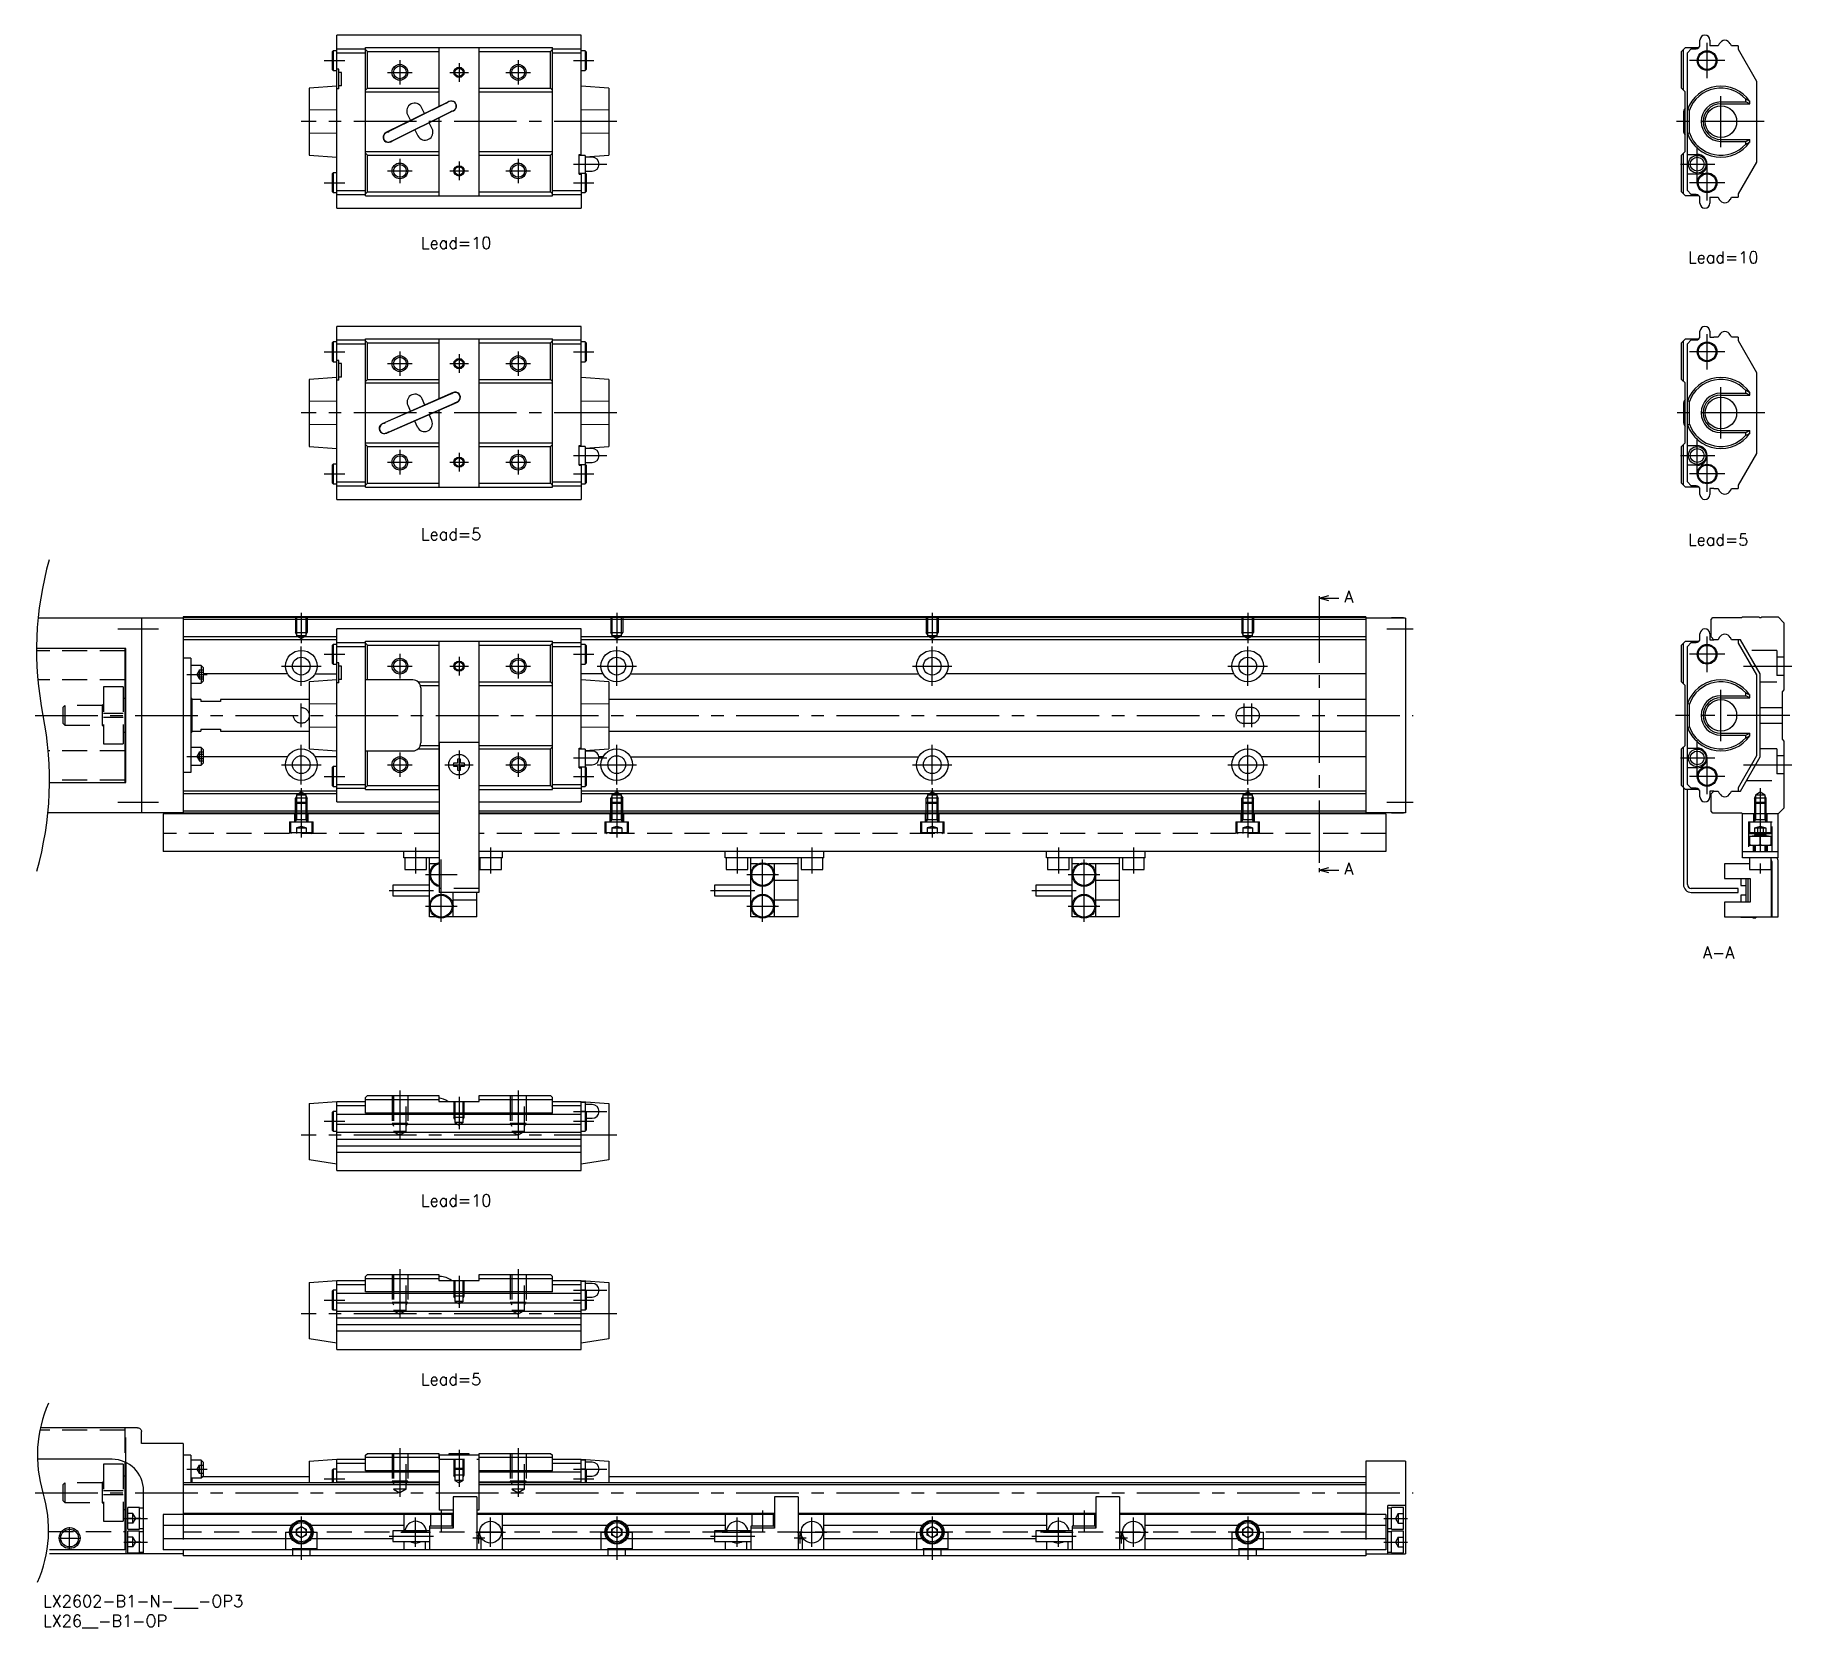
# Model space of a CAD drawing. Extents: x -2 to 443, y -8 to 396.
import ezdxf

# ---------------------------------------------------------------- set-up
doc = ezdxf.new("R2010")
doc.units = 0
doc.header["$LTSCALE"] = 0.5
doc.linetypes.add('CENTER', pattern=[50.8, 31.75, -6.35, 6.35, -6.35])
doc.linetypes.add('DASHED', pattern=[19.05, 12.7, -6.35])
for name, color, linetype in [('MSM_CENTER', 1, 'CENTER'), ('MSM_CONTINUOUS', 7, 'CONTINUOUS'), ('MSM_DASHED', 4, 'DASHED'), ('MSM_NARROW', 5, 'CONTINUOUS'), ('MSM_PART_NUMBER', 7, 'CONTINUOUS')]:
    doc.layers.add(name, color=color, linetype=linetype)
doc.styles.get("Standard").update_dxf_attribs({"font": 'txt.shx', "height": 3, "bigfont": 'bigfont.shx'})

msp = doc.modelspace()

# ---------------------------------------------------------------- texts
at = {"layer": 'MSM_PART_NUMBER'}
for s, p in [('Lead=10', (95.84, 341.6)), ('Lead=10', (417.16, 337.95)), ('Lead=5', (95.84, 267.7)), ('Lead=5', (417.16, 266.3)), ('A', (330.01, 251.85)), ('A', (330.01, 182.85)), ('A-A', (420.94, 161.57)), ('Lead=10', (95.84, 98.67)), ('Lead=5', (95.84, 53.29))]:
    msp.add_text(s, height=3, dxfattribs=at).set_placement(p)

# ---------------------------------------------------------------- blocks, each defined once
blk = doc.blocks.new('*U50')
at = {"layer": 'MSM_PART_NUMBER'}
blk.add_text('LX2602-B1-N-___-OP3', height=3, dxfattribs=at).set_placement((0, -3))
blk = doc.blocks.new('*U51')
at = {"layer": 'MSM_PART_NUMBER'}
blk.add_text('LX26__-B1-OP', height=3, dxfattribs=at).set_placement((0, -8))

# ---------------------------------------------------------------- linework, layer by layer
at = {"layer": 'MSM_CENTER'}
for p, q in [((422, 384.88), (422, 393.88)), ((71.3, 389.38), (76.5, 389.38)), ((90.5, 389.48), (90.5, 383.28)), ((105.5, 388.75), (105.5, 384.02)), ((120.5, 389.48), (120.5, 383.28)), ((134.5, 389.38), (139.7, 389.38)), ((426.5, 389.38), (417.5, 389.38)), ((87.4, 386.38), (93.6, 386.38)), ((103.13, 386.38), (107.86, 386.38)), ((117.4, 386.38), (123.6, 386.38)), ((425.5, 367.38), (425.5, 380.38)), ((145.5, 373.88), (65.5, 373.88)), ((436.5, 373.88), (414.2, 373.88)), ((419.5, 358.58), (419.5, 367.58)), ((87.4, 361.38), (93.6, 361.38)), ((90.5, 364.48), (90.5, 358.28)), ((103.13, 361.38), (107.86, 361.38)), ((105.5, 363.75), (105.5, 359.02)), ((117.4, 361.38), (123.6, 361.38)), ((120.5, 364.48), (120.5, 358.28)), ((134.5, 363.08), (143, 363.08)), ((415.25, 363.08), (424, 363.08)), ((422, 353.88), (422, 362.88)), ((71.3, 358.38), (76.5, 358.38)), ((134.5, 358.38), (139.7, 358.38)), ((426.5, 358.38), (417.5, 358.38)), ((422, 310.98), (422, 319.98)), ((71.3, 315.48), (76.5, 315.48)), ((87.4, 312.48), (93.6, 312.48)), ((90.5, 315.58), (90.5, 309.38)), ((103.13, 312.48), (107.86, 312.48)), ((105.5, 314.85), (105.5, 310.12)), ((117.4, 312.48), (123.6, 312.48)), ((120.5, 315.58), (120.5, 309.38)), ((134.5, 315.48), (139.7, 315.48)), ((426.5, 315.48), (417.5, 315.48)), ((425.5, 293.48), (425.5, 306.48)), ((145.5, 299.98), (65.5, 299.98)), ((436.65, 299.98), (414.35, 299.98)), ((90.5, 290.58), (90.5, 284.38)), ((105.5, 289.85), (105.5, 285.12)), ((120.5, 290.58), (120.5, 284.38)), ((419.5, 284.68), (419.5, 293.68)), ((87.4, 287.48), (93.6, 287.48)), ((103.13, 287.48), (107.86, 287.48)), ((117.4, 287.48), (123.6, 287.48)), ((134.5, 289.18), (143, 289.18)), ((415.25, 289.18), (424, 289.18)), ((422, 279.98), (422, 288.98)), ((71.3, 284.48), (76.5, 284.48)), ((134.5, 284.48), (139.7, 284.48)), ((426.5, 284.48), (417.5, 284.48)), ((323.59, 252.48), (323.59, 184.48)), ((19, 245.23), (29.31, 245.23)), ((65.5, 249.23), (65.5, 241.6)), ((145.5, 249.23), (145.5, 241.6)), ((225.5, 249.23), (225.5, 241.6)), ((305.5, 249.23), (305.5, 241.6)), ((340.8, 245.23), (347.5, 245.23)), ((65.5, 230.73), (65.5, 240.73)), ((145.5, 230.73), (145.5, 240.73)), ((225.5, 230.73), (225.5, 240.73)), ((305.5, 230.73), (305.5, 240.73)), ((422, 234.23), (422, 243.23)), ((71.3, 238.73), (76.5, 238.73)), ((90.5, 238.83), (90.5, 232.63)), ((105.5, 238.1), (105.5, 233.37)), ((120.5, 238.83), (120.5, 232.63)), ((134.5, 238.73), (139.7, 238.73)), ((426.5, 238.73), (417.5, 238.73)), ((36.5, 233.63), (41.6, 233.63)), ((60.5, 235.73), (70.5, 235.73)), ((87.4, 235.73), (93.6, 235.73)), ((103.13, 235.73), (107.86, 235.73)), ((117.4, 235.73), (123.6, 235.73)), ((140.5, 235.73), (150.5, 235.73)), ((220.5, 235.73), (230.5, 235.73)), ((300.5, 235.73), (310.5, 235.73)), ((431.21, 235.73), (443.5, 235.73)), ((425.5, 216.73), (425.5, 229.73)), ((-2, 223.23), (347.5, 223.23)), ((65.5, 220.23), (65.5, 226.23)), ((304.5, 226.23), (304.5, 220.23)), ((306.5, 226.23), (306.5, 220.23)), ((443, 223.23), (414, 223.23)), ((65.5, 205.73), (65.5, 215.73)), ((105.5, 214.33), (105.5, 207.13)), ((145.5, 205.73), (145.5, 215.73)), ((225.5, 205.73), (225.5, 215.73)), ((305.5, 205.73), (305.5, 215.73)), ((419.5, 207.93), (419.5, 216.93)), ((36.5, 212.84), (41.6, 212.84)), ((60.5, 210.73), (70.5, 210.73)), ((87.4, 210.73), (93.6, 210.73)), ((90.5, 213.83), (90.5, 207.63)), ((101.9, 210.73), (109.1, 210.73)), ((117.4, 210.73), (123.6, 210.73)), ((120.5, 213.83), (120.5, 207.63)), ((134.5, 212.43), (143, 212.43)), ((140.5, 210.73), (150.5, 210.73)), ((220.5, 210.73), (230.5, 210.73)), ((300.5, 210.73), (310.5, 210.73)), ((415.25, 212.43), (424, 212.43)), ((422, 203.23), (422, 212.23)), ((431.21, 210.73), (443.5, 210.73)), ((71.3, 207.73), (76.5, 207.73)), ((134.5, 207.73), (139.7, 207.73)), ((426.5, 207.73), (417.5, 207.73)), ((19, 201.23), (29.31, 201.23)), ((65.5, 204.74), (65.5, 192.23)), ((145.5, 204.74), (145.5, 192.23)), ((225.5, 204.74), (225.5, 192.23)), ((305.5, 204.74), (305.5, 192.23)), ((340.8, 201.23), (347.5, 201.23)), ((435.5, 204.74), (435.5, 183.13)), ((94.5, 189.73), (94.5, 183.13)), ((113.5, 189.73), (113.5, 183.13)), ((176, 189.73), (176, 183.13)), ((195, 189.73), (195, 183.13)), ((257.5, 189.73), (257.5, 183.13)), ((276.5, 189.73), (276.5, 183.13)), ((96.99, 182.83), (104.99, 182.83)), ((100.99, 170.83), (100.99, 186.83)), ((178.49, 182.83), (186.49, 182.83)), ((182.49, 170.83), (182.49, 186.83)), ((259.99, 182.83), (267.99, 182.83)), ((263.99, 170.83), (263.99, 186.83)), ((87.75, 178.83), (99, 178.83)), ((169.25, 178.83), (180.5, 178.83)), ((250.75, 178.83), (262, 178.83)), ((96.99, 174.83), (104.99, 174.83)), ((178.49, 174.83), (186.49, 174.83)), ((259.99, 174.83), (267.99, 174.83)), ((90.5, 128.1), (90.5, 115.71)), ((105.5, 126.45), (105.5, 118.29)), ((120.5, 128.1), (120.5, 115.71)), ((134.5, 122.75), (143, 122.75)), ((145.5, 116.75), (65.5, 116.75)), ((71.3, 120.25), (76.5, 120.25)), ((134.5, 120.25), (139.7, 120.25)), ((90.5, 82.72), (90.5, 70.34)), ((105.5, 81.07), (105.5, 72.91)), ((120.5, 82.72), (120.5, 70.34)), ((134.5, 77.37), (143, 77.37)), ((145.5, 71.37), (65.5, 71.37)), ((71.3, 74.87), (76.5, 74.87)), ((134.5, 74.87), (139.7, 74.87)), ((90.5, 37.35), (90.5, 24.96)), ((105.5, 36.9), (105.5, 27.54)), ((120.5, 37.35), (120.5, 24.96)), ((36.5, 32), (41.6, 32)), ((134.5, 32), (143, 32)), ((71.3, 29.5), (76.5, 29.5)), ((134.5, 29.5), (139.7, 29.5)), ((-2, 26), (347.5, 26)), ((20.5, 19.5), (26.5, 19.5)), ((65.5, 20), (65.5, 9)), ((94.5, 12.25), (94.5, 19.75)), ((100.99, 21.5), (100.99, 16)), ((113.5, 12.25), (113.5, 19.75)), ((145.5, 20), (145.5, 9)), ((176, 12.25), (176, 19.75)), ((182.49, 21.5), (182.49, 16)), ((195, 12.25), (195, 19.75)), ((225.5, 20), (225.5, 9)), ((257.5, 12.25), (257.5, 19.75)), ((263.99, 21.5), (263.99, 16)), ((276.5, 12.25), (276.5, 19.75)), ((305.5, 20), (305.5, 9)), ((340, 19.5), (346, 19.5)), ((3.97, 14.5), (9.53, 14.5)), ((6.75, 11.72), (6.75, 17.28)), ((20.5, 13.5), (26.5, 13.5)), ((61.5, 16), (69.5, 16)), ((87.75, 15), (99, 15)), ((90.75, 16), (98.25, 16)), ((109, 14.6), (112, 14.6)), ((109.75, 16), (117.25, 16)), ((110.5, 13.1), (110.5, 16.1)), ((141.5, 16), (149.5, 16)), ((169.25, 15), (180.5, 15)), ((172.25, 16), (179.75, 16)), ((190.5, 14.6), (193.5, 14.6)), ((191.25, 16), (198.75, 16)), ((192, 13.1), (192, 16.1)), ((221.5, 16), (229.5, 16)), ((250.75, 15), (262, 15)), ((253.75, 16), (261.25, 16)), ((272, 14.6), (275, 14.6)), ((272.75, 16), (280.25, 16)), ((273.5, 13.1), (273.5, 16.1)), ((301.5, 16), (309.5, 16)), ((340, 13.5), (346, 13.5))]:
    msp.add_line(p, q, dxfattribs=at)
at = {"layer": 'MSM_CONTINUOUS'}
for p, q in [((136.5, 395.83), (74.5, 395.83)), ((74.5, 351.93), (74.5, 395.83)), ((74.5, 392.38), (81.8, 392.38)), ((81.8, 355.08), (81.8, 392.68)), ((81.8, 392.68), (129.2, 392.68)), ((82.3, 391.68), (81.8, 392.18)), ((100.4, 392.68), (100.4, 377.73)), ((110.6, 355.08), (110.6, 392.68)), ((129.2, 392.18), (128.7, 391.68)), ((129.2, 355.08), (129.2, 392.68)), ((129.2, 392.38), (136.5, 392.38)), ((136.5, 365.33), (136.5, 395.83)), ((416.5, 392.68), (415.5, 391.68)), ((416, 381.88), (416, 392.18)), ((416.5, 392.68), (419.91, 392.68)), ((417, 391.38), (418, 392.38)), ((418, 392.38), (419.2, 392.38)), ((420.2, 393.38), (420.2, 394.58)), ((422.7, 394.58), (422.7, 393.08)), ((424.78, 393.08), (422.7, 393.08)), ((425.1, 393.64), (424.78, 393.08)), ((428.22, 393.08), (427.9, 393.64)), ((429.84, 393.08), (428.22, 393.08)), ((429.84, 393.08), (429.84, 392.23)), ((429.84, 392.23), (434.5, 384.16)), ((73.55, 391.88), (73.3, 391.63)), ((73.3, 391.63), (73.3, 387.13)), ((74.5, 391.88), (73.55, 391.88)), ((73.55, 391.88), (73.55, 386.88)), ((74.5, 391.38), (81.8, 391.38)), ((82.3, 382.38), (82.3, 391.68)), ((82.3, 391.68), (100.4, 391.68)), ((110.6, 391.68), (128.7, 391.68)), ((128.7, 382.38), (128.7, 391.68)), ((129.2, 391.38), (136.5, 391.38)), ((137.45, 391.88), (136.5, 391.88)), ((137.45, 391.88), (137.45, 386.88)), ((137.7, 391.63), (137.45, 391.88)), ((137.7, 391.63), (137.7, 387.13)), ((415.5, 382.38), (415.5, 391.68)), ((417, 356.38), (417, 391.38)), ((73.3, 387.13), (73.55, 386.88)), ((73.55, 386.88), (74.5, 386.88)), ((75, 387.18), (74.5, 387.18)), ((75, 382.18), (75, 387.18)), ((75.7, 386.38), (75, 386.38)), ((75.7, 382.98), (75.7, 386.38)), ((136.5, 386.88), (137.45, 386.88)), ((137.45, 386.88), (137.7, 387.13)), ((434.5, 384.16), (434.5, 363.61)), ((74.5, 382.88), (67.5, 382.38)), ((67.5, 382.38), (67.5, 365.38)), ((75, 382.18), (74.5, 382.18)), ((75.7, 382.98), (75, 382.98)), ((81.8, 381.88), (82.3, 382.38)), ((81.8, 381.48), (100.4, 381.48)), ((82.3, 382.38), (100.4, 382.38)), ((102.97, 379), (86.97, 371.1)), ((102.26, 378.59), (102.6, 378.72)), ((103, 378.95), (102.69, 378.8)), ((110.6, 382.38), (128.7, 382.38)), ((110.6, 381.48), (129.2, 381.48)), ((128.7, 382.38), (129.2, 381.88)), ((143.5, 382.38), (136.5, 382.88)), ((143.5, 382.38), (143.5, 365.38)), ((415.5, 382.38), (416.4, 381.48)), ((416.4, 366.28), (416.4, 381.48)), ((425.5, 378.88), (431.82, 378.88)), ((431.82, 378.88), (431.82, 379.57)), ((432.88, 378.38), (431.82, 378.88)), ((432.88, 378.38), (432.88, 379.03)), ((74.5, 376.84), (67.5, 376.76)), ((102.26, 378.59), (87.73, 371.42)), ((88.13, 368.77), (104.13, 376.67)), ((88.84, 369.18), (103.37, 376.35)), ((92.43, 375.69), (93.18, 374.16)), ((96.77, 375.93), (96.02, 377.46)), ((100.4, 374.83), (100.4, 355.08)), ((103.68, 376.54), (103.37, 376.35)), ((103.78, 376.55), (104.1, 376.71)), ((143.5, 376.76), (136.5, 376.84)), ((416, 376.13), (416, 371.64)), ((417.5, 376.76), (417, 376.84)), ((417.5, 371.01), (417.5, 376.76)), ((425.5, 378.38), (432.88, 378.38)), ((67.5, 371.01), (74.5, 370.93)), ((87.32, 371.21), (87, 371.05)), ((87.42, 371.23), (87.73, 371.42)), ((94.33, 371.83), (95.08, 370.31)), ((98.67, 372.08), (97.92, 373.6)), ((136.5, 370.93), (143.5, 371.01)), ((416, 371.64), (416, 371.57)), ((417, 370.93), (417.5, 371.01)), ((67.5, 365.38), (74.5, 364.88)), ((81.8, 366.28), (100.4, 366.28)), ((82.3, 365.38), (81.8, 365.88)), ((82.3, 365.38), (100.4, 365.38)), ((82.3, 356.08), (82.3, 365.38)), ((88.1, 368.81), (88.41, 368.97)), ((88.5, 369.05), (88.84, 369.18)), ((110.6, 366.28), (129.2, 366.28)), ((110.6, 365.38), (128.7, 365.38)), ((129.2, 365.88), (128.7, 365.38)), ((128.7, 356.08), (128.7, 365.38)), ((136, 365.58), (136.5, 365.58)), ((136, 360.58), (136, 365.58)), ((137.5, 365.33), (136, 365.33)), ((137.5, 364.95), (143.5, 365.38)), ((137.5, 365.33), (137.5, 360.83)), ((416.4, 366.28), (415.5, 365.38)), ((415.5, 356.08), (415.5, 365.38)), ((416, 355.58), (416, 365.88)), ((417, 365.58), (419.5, 365.58)), ((425.5, 369.38), (432.88, 369.38)), ((425.5, 368.88), (431.82, 368.88)), ((431.82, 368.88), (432.88, 369.38)), ((431.82, 368.2), (431.82, 368.88)), ((432.88, 368.73), (432.88, 369.38)), ((73.55, 360.88), (73.3, 360.63)), ((73.55, 360.88), (73.55, 355.88)), ((74.5, 360.88), (73.55, 360.88)), ((139.25, 364.83), (137.5, 364.83)), ((137.5, 361.33), (139.25, 361.33)), ((434.5, 363.61), (429.84, 355.53)), ((73.3, 360.63), (73.3, 356.13)), ((136, 360.83), (137.5, 360.83)), ((136, 360.58), (136.5, 360.58)), ((136.5, 360.83), (136.5, 351.93)), ((137.45, 360.83), (137.45, 355.88)), ((137.7, 360.63), (137.5, 360.83)), ((137.7, 360.63), (137.7, 356.13)), ((419.5, 360.58), (417, 360.58)), ((73.3, 356.13), (73.55, 355.88)), ((73.55, 355.88), (74.5, 355.88)), ((74.5, 356.38), (81.8, 356.38)), ((74.5, 355.38), (81.8, 355.38)), ((81.8, 355.58), (82.3, 356.08)), ((81.8, 355.08), (129.2, 355.08)), ((82.3, 356.08), (100.4, 356.08)), ((110.6, 356.08), (128.7, 356.08)), ((128.7, 356.08), (129.2, 355.58)), ((129.2, 356.38), (136.5, 356.38)), ((129.2, 355.38), (136.5, 355.38)), ((136.5, 355.88), (137.45, 355.88)), ((137.45, 355.88), (137.7, 356.13)), ((415.5, 356.08), (416.5, 355.08)), ((419.91, 355.08), (416.5, 355.08)), ((418, 355.38), (417, 356.38)), ((419.2, 355.38), (418, 355.38)), ((420.2, 353.18), (420.2, 354.38)), ((422.7, 354.68), (422.7, 353.18)), ((422.7, 354.68), (424.78, 354.68)), ((424.78, 354.68), (425.1, 354.12)), ((427.9, 354.12), (428.22, 354.68)), ((428.22, 354.68), (429.84, 354.68)), ((429.84, 355.53), (429.84, 354.68)), ((74.5, 351.93), (136.5, 351.93)), ((136.5, 321.93), (74.5, 321.93)), ((74.5, 278.03), (74.5, 321.93)), ((136.5, 291.43), (136.5, 321.93)), ((73.55, 317.98), (73.3, 317.73)), ((73.3, 317.73), (73.3, 313.23)), ((74.5, 317.98), (73.55, 317.98)), ((73.55, 317.98), (73.55, 312.98)), ((74.5, 318.48), (81.8, 318.48)), ((74.5, 317.48), (81.8, 317.48)), ((81.8, 281.18), (81.8, 318.78)), ((81.8, 318.78), (129.2, 318.78)), ((82.3, 317.78), (81.8, 318.28)), ((82.3, 308.48), (82.3, 317.78)), ((82.3, 317.78), (100.4, 317.78)), ((100.4, 318.78), (100.4, 303.53)), ((110.6, 281.18), (110.6, 318.78)), ((110.6, 317.78), (128.7, 317.78)), ((129.2, 318.28), (128.7, 317.78)), ((128.7, 308.48), (128.7, 317.78)), ((129.2, 281.18), (129.2, 318.78)), ((129.2, 318.48), (136.5, 318.48)), ((129.2, 317.48), (136.5, 317.48)), ((137.45, 317.98), (136.5, 317.98)), ((137.45, 317.98), (137.45, 312.98)), ((137.7, 317.73), (137.45, 317.98)), ((137.7, 317.73), (137.7, 313.23)), ((416.5, 318.78), (415.5, 317.78)), ((415.5, 308.48), (415.5, 317.78)), ((416, 307.98), (416, 318.28)), ((416.5, 318.78), (419.91, 318.78)), ((417, 317.48), (418, 318.48)), ((417, 282.48), (417, 317.48)), ((418, 318.48), (419.2, 318.48)), ((420.2, 319.48), (420.2, 320.68)), ((422.7, 320.68), (422.7, 319.18)), ((422.7, 319.18), (423.7, 319.18)), ((424.78, 319.18), (423.7, 319.18)), ((425.1, 319.74), (424.78, 319.18)), ((428.22, 319.18), (427.9, 319.74)), ((429.84, 319.18), (428.22, 319.18)), ((429.84, 319.18), (429.84, 318.33)), ((429.84, 318.33), (434.5, 310.26)), ((73.3, 313.23), (73.55, 312.98)), ((73.55, 312.98), (74.5, 312.98)), ((75, 313.28), (74.5, 313.28)), ((75, 308.28), (75, 313.28)), ((75.7, 312.48), (75, 312.48)), ((75.7, 309.08), (75.7, 312.48)), ((136.5, 312.98), (137.45, 312.98)), ((137.45, 312.98), (137.7, 313.23)), ((74.5, 308.98), (67.5, 308.48)), ((67.5, 308.48), (67.5, 291.48)), ((75, 308.28), (74.5, 308.28)), ((75.7, 309.08), (75, 309.08)), ((81.8, 307.98), (82.3, 308.48)), ((81.8, 307.58), (100.4, 307.58)), ((82.3, 308.48), (100.4, 308.48)), ((110.6, 308.48), (128.7, 308.48)), ((110.6, 307.58), (129.2, 307.58)), ((128.7, 308.48), (129.2, 307.98)), ((143.5, 308.48), (136.5, 308.98)), ((143.5, 308.48), (143.5, 291.48)), ((415.5, 308.48), (416.4, 307.58)), ((416.4, 292.38), (416.4, 307.58)), ((434.5, 310.26), (434.5, 289.71)), ((74.5, 302.94), (67.5, 302.86)), ((104.03, 305.12), (86.03, 297.22)), ((103.3, 304.75), (86.79, 297.51)), ((96.86, 301.98), (96.18, 303.53)), ((104.05, 305.08), (103.72, 304.93)), ((143.5, 302.86), (136.5, 302.94)), ((417.5, 302.86), (417, 302.94)), ((425.5, 304.98), (431.82, 304.98)), ((425.5, 304.48), (432.88, 304.48)), ((431.82, 304.98), (431.82, 305.67)), ((432.88, 304.48), (431.82, 304.98)), ((432.88, 304.48), (432.88, 305.13)), ((87.07, 294.84), (105.07, 302.74)), ((87.8, 295.22), (104.31, 302.46)), ((92.51, 301.93), (93.2, 300.37)), ((98.59, 298.04), (97.9, 299.6)), ((100.4, 300.69), (100.4, 281.18)), ((104.72, 302.64), (105.05, 302.79)), ((416, 302.23), (416, 297.74)), ((417.5, 297.11), (417.5, 302.86)), ((67.5, 297.11), (74.5, 297.03)), ((86.37, 297.32), (86.05, 297.18)), ((87.05, 294.89), (87.38, 295.03)), ((94.24, 297.99), (94.92, 296.43)), ((136.5, 297.03), (143.5, 297.11)), ((416, 297.74), (416, 297.67)), ((417, 297.03), (417.5, 297.11)), ((425.5, 295.48), (432.88, 295.48)), ((425.5, 294.98), (431.82, 294.98)), ((431.82, 294.98), (432.88, 295.48)), ((431.82, 294.3), (431.82, 294.98)), ((432.88, 294.83), (432.88, 295.48)), ((67.5, 291.48), (74.5, 290.98)), ((81.8, 292.38), (100.4, 292.38)), ((82.3, 291.48), (81.8, 291.98)), ((82.3, 291.48), (100.4, 291.48)), ((82.3, 282.18), (82.3, 291.48)), ((110.6, 292.38), (129.2, 292.38)), ((110.6, 291.48), (128.7, 291.48)), ((129.2, 291.98), (128.7, 291.48)), ((128.7, 282.18), (128.7, 291.48)), ((136, 291.68), (136.5, 291.68)), ((136, 286.68), (136, 291.68)), ((137.5, 291.43), (136, 291.43)), ((137.5, 291.05), (143.5, 291.48)), ((137.5, 291.43), (137.5, 286.93)), ((139.25, 290.93), (137.5, 290.93)), ((416.4, 292.38), (415.5, 291.48)), ((415.5, 282.18), (415.5, 291.48)), ((416, 281.68), (416, 291.98)), ((417, 291.68), (419.5, 291.68)), ((434.5, 289.71), (429.84, 281.63)), ((73.55, 286.98), (73.3, 286.73)), ((73.3, 286.73), (73.3, 282.23)), ((73.55, 286.98), (73.55, 281.98)), ((74.5, 286.98), (73.55, 286.98)), ((136, 286.93), (137.5, 286.93)), ((136, 286.68), (136.5, 286.68)), ((136.5, 286.93), (136.5, 278.03)), ((137.45, 286.93), (137.45, 281.98)), ((137.5, 287.43), (139.25, 287.43)), ((137.7, 286.73), (137.5, 286.93)), ((137.7, 286.73), (137.7, 282.23)), ((419.5, 286.68), (417, 286.68)), ((73.3, 282.23), (73.55, 281.98)), ((73.55, 281.98), (74.5, 281.98)), ((74.5, 282.48), (81.8, 282.48)), ((74.5, 281.48), (81.8, 281.48)), ((81.8, 281.68), (82.3, 282.18)), ((81.8, 281.18), (129.2, 281.18)), ((82.3, 282.18), (100.4, 282.18)), ((110.6, 282.18), (128.7, 282.18)), ((128.7, 282.18), (129.2, 281.68)), ((129.2, 282.48), (136.5, 282.48)), ((129.2, 281.48), (136.5, 281.48)), ((136.5, 281.98), (137.45, 281.98)), ((137.45, 281.98), (137.7, 282.23)), ((415.5, 282.18), (416.5, 281.18)), ((419.91, 281.18), (416.5, 281.18)), ((418, 281.48), (417, 282.48)), ((419.2, 281.48), (418, 281.48)), ((423.7, 280.78), (422.7, 280.78)), ((422.7, 280.78), (422.7, 279.28)), ((423.7, 280.78), (424.78, 280.78)), ((424.78, 280.78), (425.1, 280.22)), ((427.9, 280.22), (428.22, 280.78)), ((428.22, 280.78), (429.84, 280.78)), ((429.84, 281.63), (429.84, 280.78)), ((74.5, 278.03), (136.5, 278.03)), ((420.2, 279.28), (420.2, 280.48)), ((323.59, 252.98), (326.09, 253.65)), ((323.59, 253.48), (323.59, 252.48)), ((326.09, 252.31), (323.59, 252.98)), ((323.59, 252.98), (328.59, 252.98)), ((35.5, 247.93), (-1.24, 247.93)), ((25, 247.93), (25, 198.53)), ((335.5, 248.23), (35.5, 248.23)), ((35.5, 248.23), (35.5, 198.23)), ((335.5, 248.03), (35.5, 248.03)), ((335.5, 247.53), (35.5, 247.53)), ((136.5, 245.18), (74.5, 245.18)), ((74.5, 201.28), (74.5, 245.18)), ((136.5, 214.68), (136.5, 245.18)), ((335.5, 248.23), (335.5, 198.23)), ((345.5, 247.93), (335.5, 247.93)), ((342, 247.93), (342, 247.98)), ((345, 247.98), (342, 247.98)), ((345, 247.93), (345, 247.98)), ((345.5, 247.93), (345.5, 198.53)), ((423, 247.53), (423.5, 248.03)), ((423, 243.13), (423, 247.53)), ((423.5, 248.03), (430.8, 248.03)), ((430.8, 248.03), (431, 248.23)), ((431, 248.23), (435.1, 248.23)), ((435.9, 248.23), (440, 248.23)), ((440, 248.23), (441.5, 246.73)), ((441.5, 246.73), (441.5, 229.73)), ((74.5, 243.13), (35.5, 243.13)), ((74.5, 242.43), (35.5, 242.43)), ((73.55, 241.23), (73.3, 240.98)), ((73.3, 240.98), (73.3, 236.48)), ((74.5, 241.23), (73.55, 241.23)), ((73.55, 241.23), (73.55, 236.23)), ((74.5, 241.73), (81.8, 241.73)), ((74.5, 240.73), (81.8, 240.73)), ((81.8, 242.03), (129.2, 242.03)), ((81.8, 204.43), (81.8, 242.03)), ((82.3, 241.03), (81.8, 241.53)), ((82.3, 241.03), (100.4, 241.03)), ((82.3, 232.23), (82.3, 241.03)), ((100.4, 242.03), (100.4, 204.43)), ((110.6, 204.43), (110.6, 242.03)), ((110.6, 241.03), (128.7, 241.03)), ((129.2, 241.53), (128.7, 241.03)), ((128.7, 231.73), (128.7, 241.03)), ((129.2, 204.43), (129.2, 242.03)), ((129.2, 241.73), (136.5, 241.73)), ((129.2, 240.73), (136.5, 240.73)), ((335.5, 243.13), (136.5, 243.13)), ((335.5, 242.43), (136.5, 242.43)), ((137.45, 241.23), (136.5, 241.23)), ((137.45, 241.23), (137.45, 236.23)), ((137.7, 240.98), (137.45, 241.23)), ((137.7, 240.98), (137.7, 236.48)), ((416.5, 242.03), (415.5, 241.03)), ((415.5, 231.73), (415.5, 241.03)), ((416, 231.23), (416, 241.53)), ((416.5, 242.03), (419.91, 242.03)), ((417, 240.73), (418, 241.73)), ((417, 205.73), (417, 240.73)), ((418, 241.73), (419.2, 241.73)), ((420.2, 242.73), (420.2, 243.93)), ((422.7, 243.93), (422.7, 242.43)), ((422.7, 242.43), (423.7, 242.43)), ((423.7, 242.43), (423, 243.13)), ((424.78, 242.43), (423.7, 242.43)), ((425.1, 242.99), (424.78, 242.43)), ((428.22, 242.43), (427.9, 242.99)), ((430.5, 242.43), (428.22, 242.43)), ((429.84, 242.43), (429.84, 241.58)), ((429.84, 241.58), (434.5, 233.51)), ((435.5, 233.77), (430.5, 242.43)), ((21, 240.23), (-1.64, 240.23)), ((20.75, 240.23), (20.75, 206.23)), ((20.75, 239.63), (21, 239.63)), ((21, 206.23), (21, 240.23)), ((37.5, 237.73), (35.5, 237.73)), ((37.5, 237.73), (37.5, 208.73)), ((73.3, 236.48), (73.55, 236.23)), ((73.55, 236.23), (74.5, 236.23)), ((75, 236.53), (74.5, 236.53)), ((75, 231.53), (75, 236.53)), ((136.5, 236.23), (137.45, 236.23)), ((137.45, 236.23), (137.7, 236.48)), ((21, 232.23), (20.75, 232.23)), ((40.1, 235.88), (37.5, 235.88)), ((40.1, 235.88), (40.1, 231.38)), ((40.6, 235.38), (40.1, 235.88)), ((40.1, 231.38), (40.6, 231.88)), ((40.6, 235.38), (40.6, 231.88)), ((62.01, 233.77), (40.6, 233.77)), ((74.5, 232.23), (67.5, 231.73)), ((67.5, 231.73), (67.5, 214.73)), ((68.99, 233.77), (74.5, 233.77)), ((75.7, 235.73), (75, 235.73)), ((75.7, 232.33), (75, 232.33)), ((75.7, 232.33), (75.7, 235.73)), ((93.8, 232.23), (81.8, 232.23)), ((95.12, 231.73), (100.4, 231.73)), ((110.6, 231.73), (128.7, 231.73)), ((128.7, 231.73), (129.2, 231.23)), ((142.01, 233.77), (136.5, 233.77)), ((143.5, 231.73), (136.5, 232.23)), ((143.5, 231.73), (143.5, 214.73)), ((148.99, 233.77), (222.01, 233.77)), ((302.01, 233.77), (228.99, 233.77)), ((335.5, 233.77), (308.99, 233.77)), ((415.5, 231.73), (416.4, 230.83)), ((434.5, 233.51), (434.5, 212.96)), ((435.5, 212.69), (435.5, 233.77)), ((21, 227.48), (20.75, 227.48)), ((37.5, 231.38), (40.1, 231.38)), ((37.7, 227.48), (37.5, 227.48)), ((37.7, 227.48), (37.7, 218.98)), ((40, 227.23), (37.7, 227.23)), ((40, 227.23), (40, 226.73)), ((45, 227.23), (45, 226.73)), ((67.5, 227.23), (45, 227.23)), ((75, 231.53), (74.5, 231.53)), ((95.71, 230.83), (100.4, 230.83)), ((95.8, 230.23), (95.8, 216.23)), ((110.6, 230.83), (129.2, 230.83)), ((335.5, 227.23), (143.5, 227.23)), ((416.4, 215.63), (416.4, 230.83)), ((425.5, 228.23), (431.82, 228.23)), ((425.5, 227.73), (432.88, 227.73)), ((431.82, 228.23), (431.82, 228.92)), ((432.88, 227.73), (431.82, 228.23)), ((432.88, 227.73), (432.88, 228.38)), ((441.5, 229.73), (441, 229.23)), ((441, 229.23), (441, 217.22)), ((45, 226.73), (40, 226.73)), ((74.5, 226.19), (67.5, 226.11)), ((143.5, 226.11), (136.5, 226.19)), ((417.5, 226.11), (417, 226.19)), ((417.5, 220.36), (417.5, 226.11)), ((20.75, 218.98), (21, 218.98)), ((37.5, 218.98), (37.7, 218.98)), ((37.7, 219.23), (40, 219.23)), ((40, 219.73), (45, 219.73)), ((40, 219.73), (40, 219.23)), ((45, 219.73), (45, 219.23)), ((45, 219.23), (67.5, 219.23)), ((67.5, 220.36), (74.5, 220.28)), ((136.5, 220.28), (143.5, 220.36)), ((143.5, 219.23), (335.5, 219.23)), ((417, 220.28), (417.5, 220.36)), ((425.5, 218.73), (432.88, 218.73)), ((431.82, 218.23), (432.88, 218.73)), ((432.88, 218.08), (432.88, 218.73)), ((21, 214.23), (20.75, 214.23)), ((40.1, 215.09), (37.5, 215.09)), ((40.1, 215.09), (40.1, 210.59)), ((40.6, 214.59), (40.1, 215.09)), ((40.6, 214.59), (40.6, 211.09)), ((67.5, 214.73), (74.5, 214.23)), ((81.8, 214.23), (93.8, 214.23)), ((82.3, 205.43), (82.3, 214.23)), ((95.12, 214.73), (100.4, 214.73)), ((95.71, 215.63), (100.4, 215.63)), ((100.5, 216.33), (100.5, 178.33)), ((110.5, 216.33), (100.5, 216.33)), ((110.5, 216.33), (110.5, 178.33)), ((110.6, 215.63), (129.2, 215.63)), ((110.6, 214.73), (128.7, 214.73)), ((129.2, 215.23), (128.7, 214.73)), ((128.7, 205.43), (128.7, 214.73)), ((136, 214.93), (136.5, 214.93)), ((136, 209.93), (136, 214.93)), ((137.5, 214.68), (136, 214.68)), ((137.5, 214.3), (143.5, 214.73)), ((137.5, 214.68), (137.5, 210.18)), ((139.25, 214.18), (137.5, 214.18)), ((416.4, 215.63), (415.5, 214.73)), ((415.5, 205.43), (415.5, 214.73)), ((416, 204.93), (416, 215.23)), ((417, 214.93), (419.5, 214.93)), ((425.5, 218.23), (431.82, 218.23)), ((431.82, 217.55), (431.82, 218.23)), ((441, 217.22), (441.5, 216.72)), ((441.5, 216.72), (441.5, 199.73)), ((37.5, 210.59), (40.1, 210.59)), ((40.1, 210.59), (40.6, 211.09)), ((62.01, 212.69), (40.6, 212.69)), ((74.5, 212.69), (68.99, 212.69)), ((73.55, 210.23), (73.3, 209.98)), ((73.3, 209.98), (73.3, 205.48)), ((73.55, 210.23), (73.55, 205.23)), ((74.5, 210.23), (73.55, 210.23)), ((105.13, 211.1), (104.1, 211.1)), ((104.1, 210.36), (105.13, 210.36)), ((105.13, 212.14), (105.13, 211.1)), ((105.13, 210.36), (105.13, 209.33)), ((105.87, 211.1), (105.87, 212.14)), ((106.9, 211.1), (105.87, 211.1)), ((105.87, 210.36), (106.9, 210.36)), ((105.87, 209.33), (105.87, 210.36)), ((136, 210.18), (137.5, 210.18)), ((136, 209.93), (136.5, 209.93)), ((136.5, 210.18), (136.5, 201.28)), ((137.45, 210.18), (137.45, 205.23)), ((137.5, 210.68), (139.25, 210.68)), ((137.7, 209.98), (137.5, 210.18)), ((137.7, 209.98), (137.7, 205.48)), ((142.01, 212.69), (140.98, 212.69)), ((148.99, 212.69), (222.01, 212.69)), ((302.01, 212.69), (228.99, 212.69)), ((335.5, 212.69), (308.99, 212.69)), ((419.5, 209.93), (417, 209.93)), ((434.5, 212.96), (429.84, 204.88)), ((430.5, 204.03), (435.5, 212.69)), ((1.64, 206.23), (21, 206.23)), ((20.75, 206.83), (21, 206.83)), ((37.5, 208.73), (35.5, 208.73)), ((73.3, 205.48), (73.55, 205.23)), ((73.55, 205.23), (74.5, 205.23)), ((74.5, 205.73), (81.8, 205.73)), ((81.8, 204.93), (82.3, 205.43)), ((82.3, 205.43), (100.4, 205.43)), ((110.6, 205.43), (128.7, 205.43)), ((128.7, 205.43), (129.2, 204.93)), ((129.2, 205.73), (136.5, 205.73)), ((136.5, 205.23), (137.45, 205.23)), ((137.45, 205.23), (137.7, 205.48)), ((415.5, 205.43), (416.5, 204.43)), ((416, 204.93), (416, 180.33)), ((418, 204.73), (417, 205.73)), ((74.5, 204.03), (35.5, 204.03)), ((74.5, 203.33), (35.5, 203.33)), ((74.5, 204.73), (81.8, 204.73)), ((74.5, 201.28), (100.5, 201.28)), ((81.8, 204.43), (100.5, 204.43)), ((110.5, 204.43), (129.2, 204.43)), ((110.5, 201.28), (136.5, 201.28)), ((129.2, 204.73), (136.5, 204.73)), ((335.5, 204.03), (136.5, 204.03)), ((335.5, 203.33), (136.5, 203.33)), ((419.91, 204.43), (416.5, 204.43)), ((417, 180.33), (417, 204.43)), ((419.2, 204.73), (418, 204.73)), ((420.2, 202.53), (420.2, 203.73)), ((422.7, 204.03), (422.7, 202.53)), ((423.7, 204.03), (422.7, 204.03)), ((423, 203.33), (423.7, 204.03)), ((423, 198.93), (423, 203.33)), ((423.7, 204.03), (424.78, 204.03)), ((424.78, 204.03), (425.1, 203.47)), ((427.9, 203.47), (428.22, 204.03)), ((428.22, 204.03), (430.5, 204.03)), ((429.84, 204.88), (429.84, 204.03)), ((35.5, 198.53), (1.24, 198.53)), ((30.5, 198.23), (30.5, 188.73)), ((100.5, 198.23), (30.5, 198.23)), ((100.5, 198.93), (35.5, 198.93)), ((100.5, 198.43), (35.5, 198.43)), ((335.5, 198.93), (110.5, 198.93)), ((335.5, 198.43), (110.5, 198.43)), ((340.5, 198.23), (110.5, 198.23)), ((345.5, 198.53), (335.5, 198.53)), ((340.5, 198.23), (340.5, 188.73)), ((342, 198.48), (345, 198.48)), ((345, 198.48), (345, 198.53)), ((423.5, 198.43), (423, 198.93)), ((430.8, 198.43), (423.5, 198.43)), ((431, 198.23), (430.8, 198.43)), ((440, 198.23), (431, 198.23)), ((431, 187.13), (431, 198.23)), ((441.5, 199.73), (440, 198.23)), ((440, 187.13), (440, 198.23)), ((432.6, 190.23), (432.6, 193.23)), ((432.6, 193.23), (438.4, 193.23)), ((432.75, 192.63), (438.25, 192.63)), ((432.75, 192.63), (432.75, 190.23)), ((434.27, 193.13), (434, 192.93)), ((434, 192.93), (434, 192.63)), ((434, 192.93), (437, 192.93)), ((434.27, 193.13), (436.73, 193.13)), ((435.5, 190.48), (435.5, 192.39)), ((437, 192.93), (436.73, 193.13)), ((437, 192.63), (437, 192.93)), ((438.25, 190.23), (438.25, 192.63)), ((438.4, 193.23), (438.4, 190.23)), ((100.5, 188.73), (30.5, 188.73)), ((91.5, 187.13), (91.5, 188.73)), ((100.5, 187.13), (91.5, 187.13)), ((91.75, 187.13), (91.75, 184.13)), ((97.25, 184.13), (97.25, 187.13)), ((98, 183.08), (98, 187.13)), ((340.5, 188.73), (110.5, 188.73)), ((116.5, 187.13), (110.5, 187.13)), ((110.75, 187.13), (110.75, 184.13)), ((116.25, 184.13), (116.25, 187.13)), ((116.5, 187.13), (116.5, 188.73)), ((173, 187.13), (173, 188.73)), ((198, 187.13), (173, 187.13)), ((173.25, 187.13), (173.25, 184.13)), ((178.75, 184.13), (178.75, 187.13)), ((179.5, 183.08), (179.5, 187.13)), ((191.5, 172.13), (191.5, 187.13)), ((192.25, 187.13), (192.25, 184.13)), ((197.75, 184.13), (197.75, 187.13)), ((198, 187.13), (198, 188.73)), ((254.5, 187.13), (254.5, 188.73)), ((279.5, 187.13), (254.5, 187.13)), ((254.75, 187.13), (254.75, 184.13)), ((260.25, 184.13), (260.25, 187.13)), ((261, 183.08), (261, 187.13)), ((273, 172.13), (273, 187.13)), ((273.75, 187.13), (273.75, 184.13)), ((279.25, 184.13), (279.25, 187.13)), ((279.5, 187.13), (279.5, 188.73)), ((431, 188.73), (440, 188.73)), ((440, 187.13), (431, 187.13)), ((438.4, 190.23), (432.6, 190.23)), ((432.75, 187.13), (432.75, 184.13)), ((433.8, 188.73), (433.8, 190.23)), ((434, 190.23), (434, 188.73)), ((437.19, 190.25), (436.87, 190.23)), ((437, 188.73), (437, 190.23)), ((437.2, 190.23), (437.2, 188.73)), ((438.25, 184.13), (438.25, 187.13)), ((91.75, 184.13), (97.25, 184.13)), ((99.68, 185.53), (98, 185.53)), ((110.75, 184.13), (116.25, 184.13)), ((173.25, 184.13), (178.75, 184.13)), ((181.18, 185.53), (179.5, 185.53)), ((191.5, 185.53), (183.8, 185.53)), ((185.5, 172.13), (185.5, 185.53)), ((192.25, 184.13), (197.75, 184.13)), ((254.75, 184.13), (260.25, 184.13)), ((262.68, 185.53), (261, 185.53)), ((273, 185.53), (265.3, 185.53)), ((267, 172.13), (267, 185.53)), ((273.75, 184.13), (279.25, 184.13)), ((323.59, 183.98), (326.09, 184.65)), ((323.59, 184.48), (323.59, 183.48)), ((326.09, 183.31), (323.59, 183.98)), ((323.59, 183.98), (328.59, 183.98)), ((426.4, 185.53), (426.4, 181.83)), ((432.75, 185.53), (426.4, 185.53)), ((430.6, 185.58), (430.6, 185.53)), ((432.75, 185.58), (430.6, 185.58)), ((432.75, 184.13), (438.25, 184.13)), ((438.35, 185.53), (438.25, 185.53)), ((438.35, 172.13), (438.35, 185.53)), ((438.35, 185.48), (438.4, 185.48)), ((438.4, 186.13), (438.4, 172.13)), ((440, 172.13), (440, 186.13)), ((88.75, 180.18), (88.75, 177.48)), ((98, 180.18), (88.75, 180.18)), ((98, 175.08), (98, 182.59)), ((110.5, 178.33), (100.5, 178.33)), ((104, 172.13), (104, 178.33)), ((110, 172.13), (110, 178.33)), ((170.25, 180.18), (170.25, 177.48)), ((179.5, 180.18), (170.25, 180.18)), ((179.5, 175.08), (179.5, 182.59)), ((191.5, 181.33), (185.5, 181.33)), ((251.75, 180.18), (251.75, 177.48)), ((261, 180.18), (251.75, 180.18)), ((261, 175.08), (261, 182.59)), ((273, 181.33), (267, 181.33)), ((429.9, 179.33), (418, 179.33)), ((418, 178.33), (429.9, 178.33)), ((426.4, 181.83), (432.9, 181.83)), ((429.9, 178.33), (429.9, 179.33)), ((430.6, 181.83), (430.6, 180.08)), ((430.6, 180.08), (431.9, 180.08)), ((431.9, 175.83), (431.9, 181.83)), ((432.4, 175.83), (432.4, 181.83)), ((432.9, 181.83), (432.9, 175.83)), ((88.75, 177.48), (98, 177.48)), ((98, 172.13), (98, 174.59)), ((110, 176.33), (104, 176.33)), ((170.25, 177.48), (179.5, 177.48)), ((179.5, 172.13), (179.5, 174.59)), ((191.5, 176.33), (185.5, 176.33)), ((251.75, 177.48), (261, 177.48)), ((261, 172.13), (261, 174.59)), ((273, 176.33), (267, 176.33)), ((432.9, 175.83), (426.4, 175.83)), ((426.4, 175.83), (426.4, 172.13)), ((430.6, 177.58), (430.6, 175.83)), ((431.9, 177.58), (430.6, 177.58)), ((99.68, 172.13), (98, 172.13)), ((110, 172.13), (102.3, 172.13)), ((181.18, 172.13), (179.5, 172.13)), ((191.5, 172.13), (183.8, 172.13)), ((262.68, 172.13), (261, 172.13)), ((273, 172.13), (265.3, 172.13)), ((426.4, 172.13), (438.35, 172.13)), ((430.6, 172.13), (430.6, 172.08)), ((430.6, 172.08), (433.6, 172.08)), ((433.6, 172.13), (433.6, 171.83)), ((433.6, 171.83), (434.4, 171.83)), ((434.4, 172.13), (434.4, 171.83)), ((438.35, 172.18), (438.4, 172.18)), ((438.4, 172.13), (440, 172.13)), ((67.5, 124.75), (74.5, 125.25)), ((67.5, 124.75), (67.5, 110.43)), ((74.5, 125.25), (81.8, 125.25)), ((74.5, 107.75), (74.5, 125.25)), ((81.8, 126.25), (82.3, 126.75)), ((81.8, 122.33), (81.8, 126.25)), ((81.8, 125.75), (100.4, 125.75)), ((82.3, 126.75), (100.4, 126.75)), ((100.4, 126.75), (100.4, 125.25)), ((100.4, 125.25), (110.6, 125.25)), ((110.6, 125.25), (110.6, 126.75)), ((110.6, 126.75), (128.7, 126.75)), ((110.6, 125.75), (129.2, 125.75)), ((128.7, 126.75), (129.2, 126.25)), ((129.2, 122.33), (129.2, 126.25)), ((129.2, 125.25), (136.5, 125.25)), ((136.5, 125.25), (143.5, 124.75)), ((136.5, 107.75), (136.5, 125.25)), ((137.5, 125), (136.5, 125)), ((137.5, 125), (137.5, 122.7)), ((143.5, 124.75), (143.5, 110.43)), ((73.55, 122.75), (73.3, 122.5)), ((73.3, 122.5), (73.3, 118)), ((74.5, 122.75), (73.55, 122.75)), ((73.55, 122.75), (73.55, 117.75)), ((74.5, 124.25), (81.8, 124.25)), ((74.5, 122.05), (136.5, 122.05)), ((129.2, 122.33), (81.8, 122.33)), ((129.2, 124.25), (136.5, 124.25)), ((137.45, 122.75), (136.5, 122.75)), ((137.7, 122.5), (137.45, 122.75)), ((137.45, 122.75), (137.45, 117.75)), ((139.25, 124.5), (137.5, 124.5)), ((137.7, 122.5), (137.7, 118)), ((137.7, 121), (139.25, 121)), ((73.3, 118), (73.55, 117.75)), ((73.55, 117.75), (74.5, 117.75)), ((74.5, 119.55), (136.5, 119.55)), ((74.5, 117.47), (136.5, 117.47)), ((136.5, 117.75), (137.45, 117.75)), ((137.45, 117.75), (137.7, 118)), ((74.5, 115.75), (136.5, 115.75)), ((74.5, 114.02), (136.5, 114.02)), ((74.5, 112.41), (136.5, 112.41)), ((74.5, 109.37), (67.5, 110.43)), ((74.5, 107.75), (136.5, 107.75)), ((143.5, 110.43), (136.5, 109.37)), ((81.8, 80.87), (82.3, 81.37)), ((81.8, 76.96), (81.8, 80.87)), ((81.8, 80.37), (100.4, 80.37)), ((82.3, 81.37), (100.4, 81.37)), ((100.4, 81.37), (100.4, 79.87)), ((100.66, 80.87), (100.4, 80.87)), ((110.6, 79.87), (110.6, 81.37)), ((110.6, 81.37), (128.7, 81.37)), ((110.6, 80.37), (129.2, 80.37)), ((128.7, 81.37), (129.2, 80.87)), ((129.2, 76.96), (129.2, 80.87)), ((67.5, 79.37), (74.5, 79.87)), ((67.5, 79.37), (67.5, 65.05)), ((73.55, 77.37), (73.3, 77.12)), ((73.3, 77.12), (73.3, 72.62)), ((74.5, 77.37), (73.55, 77.37)), ((73.55, 77.37), (73.55, 72.37)), ((74.5, 79.87), (81.8, 79.87)), ((74.5, 62.37), (74.5, 79.87)), ((74.5, 78.87), (81.8, 78.87)), ((74.5, 76.67), (136.5, 76.67)), ((129.2, 76.96), (81.8, 76.96)), ((100.4, 79.87), (110.6, 79.87)), ((129.2, 79.87), (136.5, 79.87)), ((129.2, 78.87), (136.5, 78.87)), ((136.5, 79.87), (143.5, 79.37)), ((136.5, 62.37), (136.5, 79.87)), ((137.5, 79.62), (136.5, 79.62)), ((137.45, 77.37), (136.5, 77.37)), ((137.7, 77.12), (137.45, 77.37)), ((137.45, 77.37), (137.45, 72.37)), ((137.5, 79.62), (137.5, 77.32)), ((139.25, 79.12), (137.5, 79.12)), ((137.7, 77.12), (137.7, 72.62)), ((143.5, 79.37), (143.5, 65.05)), ((73.3, 72.62), (73.55, 72.37)), ((73.55, 72.37), (74.5, 72.37)), ((74.5, 74.17), (136.5, 74.17)), ((74.5, 72.1), (136.5, 72.1)), ((136.5, 72.37), (137.45, 72.37)), ((137.45, 72.37), (137.7, 72.62)), ((137.7, 75.62), (139.25, 75.62)), ((74.5, 70.37), (136.5, 70.37)), ((74.5, 68.65), (136.5, 68.65)), ((74.5, 67.04), (136.5, 67.04)), ((74.5, 63.99), (67.5, 65.05)), ((74.5, 62.37), (136.5, 62.37)), ((143.5, 65.05), (136.5, 63.99)), ((24, 42.5), (-0.7, 42.5)), ((24, 42.5), (24.01, 42.5)), ((24.01, 42.5), (24.21, 42.48)), ((24.21, 42.48), (24.45, 42.39)), ((24.45, 42.39), (24.67, 42.24)), ((24.67, 42.24), (24.81, 42.09)), ((24.81, 42.09), (24.92, 41.9)), ((24.92, 41.9), (24.98, 41.72)), ((24.98, 41.72), (25, 41.5)), ((25, 38.5), (25, 41.5)), ((35.5, 38.5), (25, 38.5)), ((35.5, 38.5), (35.5, 20.5)), ((81.8, 35.5), (82.3, 36)), ((82.3, 36), (100.4, 36)), ((100.4, 36), (100.4, 34.5)), ((102.9, 35.9), (102.9, 35.5)), ((108.1, 35.9), (102.9, 35.9)), ((108.1, 35.5), (108.1, 35.9)), ((110.6, 36), (128.7, 36)), ((110.6, 34.5), (110.6, 36)), ((128.7, 36), (129.2, 35.5)), ((17.5, 34.5), (-1.46, 34.5)), ((20.75, 33.81), (20.75, 11.5)), ((21, 33.69), (21, 16.2)), ((37.5, 35.5), (35.5, 35.5)), ((37.5, 35.5), (37.5, 28.5)), ((40.1, 34.25), (37.5, 34.25)), ((40.6, 33.75), (40.1, 34.25)), ((40.1, 34.25), (40.1, 29.75)), ((40.6, 33.75), (40.6, 30.25)), ((67.5, 34), (74.5, 34.5)), ((67.5, 34), (67.5, 28.5)), ((73.55, 32), (73.3, 31.75)), ((73.3, 31.75), (73.3, 28.5)), ((74.5, 32), (73.55, 32)), ((73.55, 32), (73.55, 28.5)), ((74.5, 28.5), (74.5, 34.5)), ((74.5, 34.5), (81.8, 34.5)), ((74.5, 33.5), (81.8, 33.5)), ((74.5, 31.3), (100.5, 31.3)), ((81.8, 31.59), (81.8, 35.5)), ((81.8, 35), (100.4, 35)), ((100.5, 31.59), (81.8, 31.59)), ((100.4, 34.5), (100.5, 34.5)), ((100.5, 35.5), (100.5, 21.6)), ((110.5, 35.5), (100.5, 35.5)), ((110.5, 35.5), (110.5, 21.6)), ((110.5, 34.5), (110.6, 34.5)), ((129.2, 31.59), (110.5, 31.59)), ((110.5, 31.3), (136.5, 31.3)), ((110.6, 35), (129.2, 35)), ((129.2, 31.59), (129.2, 35.5)), ((129.2, 34.5), (136.5, 34.5)), ((129.2, 33.5), (136.5, 33.5)), ((136.5, 34.5), (143.5, 34)), ((136.5, 28.5), (136.5, 34.5)), ((137.5, 34.25), (136.5, 34.25)), ((137.45, 32), (136.5, 32)), ((137.7, 31.75), (137.45, 32)), ((137.45, 32), (137.45, 28.5)), ((137.5, 34.25), (137.5, 31.95)), ((139.25, 33.75), (137.5, 33.75)), ((137.7, 31.75), (137.7, 28.5)), ((143.5, 34), (143.5, 28.5)), ((345.5, 34), (335.5, 34)), ((335.5, 34), (335.5, 20.5)), ((345.5, 34), (345.5, 10.5)), ((21, 30.25), (20.75, 30.25)), ((100.5, 28.5), (35.5, 28.5)), ((100.5, 28), (35.5, 28)), ((37.5, 29.75), (40.1, 29.75)), ((37.7, 29.75), (37.7, 28.5)), ((40.1, 29.75), (40.6, 30.25)), ((67.5, 30), (40.35, 30)), ((74.5, 28.8), (100.5, 28.8)), ((110.5, 28.8), (136.5, 28.8)), ((335.5, 28.5), (110.5, 28.5)), ((335.5, 28), (110.5, 28)), ((137.7, 30.25), (139.25, 30.25)), ((335.5, 30), (143.5, 30)), ((25.5, 10.5), (25.5, 26.5)), ((104, 25), (104, 17)), ((110, 25), (104, 25)), ((110, 25), (110, 11.5)), ((185.5, 25), (185.5, 17)), ((191.5, 25), (185.5, 25)), ((191.5, 25), (191.5, 11.5)), ((267, 25), (267, 17)), ((273, 25), (267, 25)), ((273, 25), (273, 11.5)), ((341, 10.5), (341, 22.75)), ((345.5, 22.75), (341, 22.75)), ((20.75, 21.75), (21, 21.75)), ((21.5, 16.75), (21.5, 22.25)), ((24.5, 22.25), (21.5, 22.25)), ((24.5, 16.75), (24.5, 22.25)), ((25.5, 22.1), (24.5, 22.1)), ((30.5, 20.5), (30.5, 11.5)), ((104, 20.5), (30.5, 20.5)), ((104, 20.7), (35.5, 20.7)), ((91.5, 20.5), (91.5, 16.35)), ((98.24, 20.5), (98.24, 17.5)), ((104, 21.6), (100.5, 21.6)), ((103.74, 17.5), (103.74, 20.5)), ((110.5, 21.6), (110, 21.6)), ((185.5, 20.7), (110, 20.7)), ((185.5, 20.5), (110, 20.5)), ((116.5, 11.5), (116.5, 20.5)), ((173, 20.5), (173, 16.35)), ((179.74, 20.5), (179.74, 17.5)), ((185.24, 17.5), (185.24, 20.5)), ((267, 20.7), (191.5, 20.7)), ((267, 20.5), (191.5, 20.5)), ((198, 11.5), (198, 20.5)), ((254.5, 20.5), (254.5, 16.35)), ((261.24, 20.5), (261.24, 17.5)), ((266.74, 17.5), (266.74, 20.5)), ((335.5, 20.7), (273, 20.7)), ((340.5, 20.5), (273, 20.5)), ((279.5, 11.5), (279.5, 20.5)), ((340.5, 20.5), (340.5, 11.5)), ((342, 22.1), (341, 22.1)), ((342, 16.75), (342, 22.25)), ((345, 22.25), (342, 22.25)), ((345, 16.75), (345, 22.25)), ((20.75, 16.2), (21, 16.2)), ((21.5, 16.75), (24.5, 16.75)), ((21.5, 10.75), (21.5, 16.25)), ((24.5, 16.25), (21.5, 16.25)), ((24.5, 16.9), (25.5, 16.9)), ((24.5, 10.75), (24.5, 16.25)), ((25.5, 16.1), (24.5, 16.1)), ((63.03, 17.7), (30.5, 17.7)), ((63.03, 14.3), (30.5, 14.3)), ((64.25, 16.72), (65.5, 17.44)), ((64.25, 15.28), (64.25, 16.72)), ((65.5, 14.56), (64.25, 15.28)), ((65.5, 17.44), (66.75, 16.72)), ((66.75, 15.28), (65.5, 14.56)), ((66.75, 16.72), (66.75, 15.28)), ((91.5, 17.7), (67.97, 17.7)), ((88.75, 14.3), (67.97, 14.3)), ((98, 16.35), (88.75, 16.35)), ((88.75, 16.35), (88.75, 13.65)), ((88.75, 13.65), (98, 13.65)), ((91.5, 13.65), (91.5, 11.5)), ((97, 11.5), (97, 13.65)), ((97.99, 17.5), (97.99, 17)), ((103.99, 17.5), (97.99, 17.5)), ((104, 17), (97.99, 17)), ((98, 17), (98, 11.5)), ((103.99, 17), (103.99, 17.5)), ((111, 14.3), (110, 14.3)), ((111, 14.6), (111, 11.5)), ((143.03, 17.7), (116.5, 17.7)), ((116.68, 16), (116.5, 16.3)), ((116.5, 15.7), (116.68, 16)), ((143.03, 14.3), (116.5, 14.3)), ((144.25, 16.72), (145.5, 17.44)), ((144.25, 15.28), (144.25, 16.72)), ((145.5, 14.56), (144.25, 15.28)), ((145.5, 17.44), (146.75, 16.72)), ((146.75, 15.28), (145.5, 14.56)), ((146.75, 16.72), (146.75, 15.28)), ((173, 17.7), (147.97, 17.7)), ((170.25, 14.3), (147.97, 14.3)), ((179.5, 16.35), (170.25, 16.35)), ((170.25, 16.35), (170.25, 13.65)), ((170.25, 13.65), (179.5, 13.65)), ((173, 13.65), (173, 11.5)), ((178.5, 11.5), (178.5, 13.65)), ((179.49, 17.5), (179.49, 17)), ((185.49, 17.5), (179.49, 17.5)), ((185.5, 17), (179.49, 17)), ((179.5, 17), (179.5, 11.5)), ((185.49, 17), (185.49, 17.5)), ((192.5, 14.3), (191.5, 14.3)), ((192.5, 14.6), (192.5, 11.5)), ((223.03, 17.7), (198, 17.7)), ((198.18, 16), (198, 16.3)), ((198, 15.7), (198.18, 16)), ((223.03, 14.3), (198, 14.3)), ((224.25, 16.72), (225.5, 17.44)), ((224.25, 15.28), (224.25, 16.72)), ((225.5, 14.56), (224.25, 15.28)), ((225.5, 17.44), (226.75, 16.72)), ((226.75, 15.28), (225.5, 14.56)), ((226.75, 16.72), (226.75, 15.28)), ((254.5, 17.7), (227.97, 17.7)), ((251.75, 14.3), (227.97, 14.3)), ((261, 16.35), (251.75, 16.35)), ((251.75, 16.35), (251.75, 13.65)), ((251.75, 13.65), (261, 13.65)), ((254.5, 13.65), (254.5, 11.5)), ((260, 11.5), (260, 13.65)), ((260.99, 17.5), (260.99, 17)), ((266.99, 17.5), (260.99, 17.5)), ((267, 17), (260.99, 17)), ((261, 17), (261, 11.5)), ((266.99, 17), (266.99, 17.5)), ((274, 14.3), (273, 14.3)), ((274, 14.6), (274, 11.5)), ((303.03, 17.7), (279.5, 17.7)), ((279.68, 16), (279.5, 16.3)), ((279.5, 15.7), (279.68, 16)), ((303.03, 14.3), (279.5, 14.3)), ((304.25, 16.72), (305.5, 17.44)), ((304.25, 15.28), (304.25, 16.72)), ((305.5, 14.56), (304.25, 15.28)), ((305.5, 17.44), (306.75, 16.72)), ((306.75, 15.28), (305.5, 14.56)), ((306.75, 16.72), (306.75, 15.28)), ((340.5, 17.7), (307.97, 17.7)), ((340.5, 14.3), (307.97, 14.3)), ((341, 16.9), (342, 16.9)), ((342, 16.1), (341, 16.1)), ((342, 16.75), (345, 16.75)), ((342, 10.75), (342, 16.25)), ((345, 16.25), (342, 16.25)), ((345, 10.75), (345, 16.25)), ((20.75, 11.5), (1.62, 11.5)), ((35.5, 10.5), (1.64, 10.5)), ((21.5, 10.75), (24.5, 10.75)), ((24.5, 10.9), (25.5, 10.9)), ((91.5, 11.5), (30.5, 11.5)), ((335.5, 11.5), (35.5, 11.5)), ((35.5, 11.5), (35.5, 10)), ((335.5, 10), (35.5, 10)), ((173, 11.5), (116.5, 11.5)), ((254.5, 11.5), (198, 11.5)), ((340.5, 11.5), (279.5, 11.5)), ((335.5, 11.5), (335.5, 10)), ((335.5, 10.5), (345.5, 10.5)), ((341, 10.9), (342, 10.9)), ((342, 10.75), (345, 10.75))]:
    msp.add_line(p, q, dxfattribs=at)
for centre, radius in [((90.5, 386.38), 1.62), ((120.5, 386.38), 1.62), ((422, 389.38), 2.5), ((422, 389.38), 2.25), ((105.5, 386.38), 1.06), ((425.5, 373.88), 4), ((419.5, 363.08), 2.25), ((90.5, 361.38), 1.62), ((105.5, 361.38), 1.06), ((120.5, 361.38), 1.62), ((419.5, 363.08), 1.75), ((422, 358.38), 2.5), ((422, 358.38), 2.25), ((422, 315.48), 2.5), ((422, 315.48), 2.25), ((90.5, 312.48), 1.62), ((105.5, 312.48), 1.06), ((120.5, 312.48), 1.62), ((425.5, 299.98), 4), ((419.5, 289.18), 2.25), ((419.5, 289.18), 1.75), ((90.5, 287.48), 1.62), ((105.5, 287.48), 1.06), ((120.5, 287.48), 1.62), ((422, 284.48), 2.5), ((422, 284.48), 2.25), ((422, 238.73), 2.5), ((422, 238.73), 2.25), ((65.5, 235.73), 4), ((65.5, 235.73), 2.25), ((90.5, 235.73), 1.62), ((105.5, 235.73), 1.06), ((120.5, 235.73), 1.62), ((145.5, 235.73), 4), ((145.5, 235.73), 2.25), ((225.5, 235.73), 4), ((225.5, 235.73), 2.25), ((305.5, 235.73), 4), ((305.5, 235.73), 2.25), ((425.5, 223.23), 4), ((65.5, 210.73), 4), ((145.5, 210.73), 4), ((225.5, 210.73), 4), ((305.5, 210.73), 4), ((419.5, 212.43), 2.25), ((419.5, 212.43), 1.75), ((65.5, 210.73), 2.25), ((90.5, 210.73), 1.62), ((105.5, 210.73), 2.6), ((120.5, 210.73), 1.62), ((145.5, 210.73), 2.25), ((225.5, 210.73), 2.25), ((305.5, 210.73), 2.25), ((422, 207.73), 2.5), ((422, 207.73), 2.25), ((182.49, 182.83), 3), ((182.49, 182.83), 2.75), ((263.99, 182.83), 3), ((263.99, 182.83), 2.75), ((100.99, 174.83), 3), ((100.99, 174.83), 2.75), ((182.49, 174.83), 3), ((182.49, 174.83), 2.75), ((263.99, 174.83), 3), ((263.99, 174.83), 2.75), ((65.5, 16), 3), ((65.5, 16), 2.75), ((65.5, 16), 2.45), ((113.5, 16), 2.75), ((145.5, 16), 3), ((145.5, 16), 2.75), ((145.5, 16), 2.45), ((195, 16), 2.75), ((225.5, 16), 3), ((225.5, 16), 2.75), ((225.5, 16), 2.45), ((276.5, 16), 2.75), ((305.5, 16), 3), ((305.5, 16), 2.75), ((305.5, 16), 2.45), ((6.75, 14.5), 2.65), ((6.75, 14.5), 2.25), ((65.5, 16), 1.25), ((145.5, 16), 1.25), ((225.5, 16), 1.25), ((305.5, 16), 1.25)]:
    msp.add_circle(centre, radius, dxfattribs=at)
for centre, radius, start, end in [((419.2, 393.38), 1, 270, 0), ((421.45, 394.58), 1.25, 0, 180), ((426.62, 392.77), 1.75, 93.7679, 149.9999), ((426.38, 392.77), 1.75, 30.0001, 86.2321), ((103.55, 377.83), 1.3, 275.5498, 137.006), ((103.55, 377.83), 1.25, 296.2779, 116.2779), ((425.5, 373.88), 9, 34.9152, 160.8119), ((425.5, 373.88), 8.5, 41.9786, 160.2501), ((425.5, 373.88), 5, 90, 270), ((429.03, 372.71), 7.4, 58.6827, 67.893), ((94.22, 376.57), 2, 26.2779, 206.2779), ((418.14, 376.08), 2.14, 144.3594, 178.7845), ((425.5, 373.88), 4.5, 90, 270), ((87.55, 369.93), 1.3, 95.5498, 317.006), ((87.55, 369.93), 1.25, 116.2779, 296.2779), ((96.88, 371.19), 2, 206.2779, 26.2779), ((418.12, 371.68), 2.12, 181.0143, 215.7914), ((425.5, 373.88), 9, 199.1881, 325.0848), ((425.5, 373.88), 8.5, 199.7499, 318.0214), ((419.5, 363.08), 2.5, 270, 90), ((429.04, 375.05), 7.4, 292.1059, 301.3183), ((139.25, 363.08), 1.75, 270, 90), ((419.2, 354.38), 1, 0, 90), ((421.45, 353.18), 1.25, 180, 0), ((426.62, 355), 1.75, 210.0001, 266.2321), ((426.38, 355), 1.75, 273.7679, 329.9999), ((421.45, 320.68), 1.25, 0, 180), ((419.2, 319.48), 1, 270, 0), ((426.62, 318.87), 1.75, 93.7679, 149.9999), ((426.38, 318.87), 1.75, 30.0001, 86.2321), ((425.5, 299.98), 9, 34.9152, 160.8119), ((425.5, 299.98), 8.5, 41.9786, 160.2501), ((94.34, 302.73), 2, 23.6961, 203.6961), ((104.7, 301.08), 3.92, 105.6343, 110.9103), ((104.55, 303.93), 1.3, 272.968, 134.4242), ((104.55, 303.93), 1.25, 293.6961, 113.6961), ((418.14, 302.18), 2.14, 144.3594, 178.7845), ((425.5, 299.98), 5, 90, 270), ((425.5, 299.98), 4.5, 90, 270), ((429.03, 298.81), 7.4, 58.6827, 67.893), ((103.59, 304.11), 1.8, 293.3543, 304.8918), ((86.55, 296.03), 1.3, 92.968, 314.4242), ((86.55, 296.03), 1.25, 113.6961, 293.6961), ((90.51, 290.48), 7.94, 117.8361, 120.4339), ((87.06, 296.88), 1.82, 282.5713, 293.9767), ((96.76, 297.24), 2, 203.6961, 23.6961), ((418.12, 297.78), 2.12, 181.0143, 215.7914), ((425.5, 299.98), 9, 199.1881, 325.0848), ((425.5, 299.98), 8.5, 199.7499, 318.0214), ((429.04, 301.15), 7.4, 292.1059, 301.3183), ((139.25, 289.18), 1.75, 270, 90), ((419.5, 289.18), 2.5, 270, 90), ((419.2, 280.48), 1, 0, 90), ((421.45, 279.28), 1.25, 180, 0), ((426.62, 281.1), 1.75, 210.0001, 266.2321), ((426.38, 281.1), 1.75, 273.7679, 329.9999), ((421.45, 243.93), 1.25, 0, 180), ((435.5, 248.53), 0.5, 216.8761, 323.1239), ((419.2, 242.73), 1, 270, 0), ((426.62, 242.12), 1.75, 93.7679, 149.9999), ((426.38, 242.12), 1.75, 30.0001, 86.2321), ((93.8, 230.23), 2, 0, 90), ((425.5, 223.23), 9, 34.9152, 160.8119), ((425.5, 223.23), 8.5, 41.9786, 160.2501), ((425.5, 223.23), 5, 90, 270), ((425.5, 223.23), 4.5, 90, 270), ((427.34, 218.7), 11.15, 60.2349, 66.3409), ((425.5, 223.23), 9, 199.1881, 325.0848), ((425.5, 223.23), 8.5, 199.7499, 318.0214), ((93.8, 216.23), 2, 270, 0), ((139.25, 212.43), 1.75, 270, 90), ((419.5, 212.43), 2.5, 270, 90), ((427.43, 227.59), 10.96, 293.6059, 299.8183), ((105.5, 210.73), 1.45, 165.2162, 194.7838), ((105.5, 210.73), 1.45, 75.2162, 104.7838), ((105.5, 210.73), 1.45, 345.2162, 14.7838), ((105.5, 210.73), 1.45, 255.2162, 284.7838), ((419.2, 203.73), 1, 0, 90), ((421.45, 202.53), 1.25, 180, 0), ((426.62, 204.35), 1.75, 210.0001, 266.2321), ((426.38, 204.35), 1.75, 273.7679, 329.9999), ((434.12, 188.66), 3.98, 69.7735, 110.2265), ((436.87, 188.66), 3.98, 69.7735, 110.2265), ((434.12, 194.21), 3.98, 249.7735, 290.2265), ((436.87, 194.21), 3.98, 249.7735, 290.2265), ((437.4, 186.13), 2.6, 0, 22.6199), ((100.99, 182.83), 3, 99.4004, 260.5996), ((100.99, 182.83), 2.75, 100.2639, 259.7361), ((437.4, 186.13), 1, 0, 31.7883), ((418, 180.33), 2, 180, 270), ((418, 180.33), 1, 180, 270), ((99.68, 121.37), 4.88, 52.5564, 81.5517), ((139.25, 122.75), 1.75, 270, 90), ((100.62, 75.9), 4.97, 53.0275, 89.6143), ((139.25, 77.37), 1.75, 270, 90), ((17.5, 26.5), 8, 0, 90), ((139.25, 32), 1.75, 270, 90), ((94.5, 16), 2.75, 7.312, 172.688), ((176, 16), 2.75, 7.312, 172.688), ((257.5, 16), 2.75, 7.312, 172.688), ((94.5, 16), 2.75, 238.7096, 301.2904), ((110.5, 14.6), 0.5, 0, 180), ((176, 16), 2.75, 238.7096, 301.2904), ((192, 14.6), 0.5, 0, 180), ((257.5, 16), 2.75, 238.7096, 301.2904), ((273.5, 14.6), 0.5, 0, 180)]:
    msp.add_arc(centre, radius, start, end, dxfattribs=at)
at = {"layer": 'MSM_DASHED'}
for p, q in [((64, 248.23), (64, 244.23)), ((64.27, 248.23), (64.27, 243.43)), ((66.73, 243.43), (66.73, 248.23)), ((67, 248.23), (67, 244.23)), ((144, 248.23), (144, 244.23)), ((144.27, 248.23), (144.27, 243.43)), ((146.73, 243.43), (146.73, 248.23)), ((147, 248.23), (147, 244.23)), ((224, 248.23), (224, 244.23)), ((224.27, 248.23), (224.27, 243.43)), ((226.73, 243.43), (226.73, 248.23)), ((227, 248.23), (227, 244.23)), ((304, 248.23), (304, 244.23)), ((304.27, 248.23), (304.27, 243.43)), ((306.73, 243.43), (306.73, 248.23)), ((307, 248.23), (307, 244.23)), ((64, 244.23), (67, 244.23)), ((64.27, 243.76), (64, 244.23)), ((64.27, 243.43), (65.5, 242.72)), ((66.73, 243.43), (64.27, 243.43)), ((65.5, 242.72), (66.73, 243.43)), ((66.73, 243.76), (67, 244.23)), ((144, 244.23), (147, 244.23)), ((144.27, 243.76), (144, 244.23)), ((144.27, 243.43), (145.5, 242.72)), ((146.73, 243.43), (144.27, 243.43)), ((145.5, 242.72), (146.73, 243.43)), ((146.73, 243.76), (147, 244.23)), ((224, 244.23), (227, 244.23)), ((224.27, 243.76), (224, 244.23)), ((224.27, 243.43), (225.5, 242.72)), ((226.73, 243.43), (224.27, 243.43)), ((225.5, 242.72), (226.73, 243.43)), ((226.73, 243.76), (227, 244.23)), ((304, 244.23), (307, 244.23)), ((304.27, 243.76), (304, 244.23)), ((304.27, 243.43), (305.5, 242.72)), ((306.73, 243.43), (304.27, 243.43)), ((305.5, 242.72), (306.73, 243.43)), ((306.73, 243.76), (307, 244.23)), ((20.75, 239.63), (-1.64, 239.63)), ((439.7, 239.73), (432.06, 239.73)), ((439.7, 239.73), (439.7, 231.73)), ((441.5, 237.98), (439.7, 237.98)), ((20.75, 232.23), (-1.31, 232.23)), ((39.6, 234.63), (39.02, 233.63)), ((39.02, 233.63), (39.6, 232.63)), ((39.6, 234.78), (40.6, 234.78)), ((39.6, 234.78), (39.6, 232.47)), ((39.6, 234.2), (40.6, 234.2)), ((39.6, 233.05), (40.6, 233.05)), ((39.6, 232.47), (40.6, 232.47)), ((435.5, 231.73), (439.7, 231.73)), ((439.7, 233.48), (441.5, 233.48)), ((15.3, 230.48), (15.3, 215.98)), ((20.3, 230.48), (15.3, 230.48)), ((20.3, 230.46), (15.3, 230.46)), ((20.3, 230.48), (20.3, 215.98)), ((20.75, 227.48), (20.3, 227.48)), ((5.5, 225.73), (5, 225.23)), ((5, 225.23), (5, 221.23)), ((5.5, 225.73), (5.5, 220.73)), ((15, 225.73), (5.5, 225.73)), ((15.3, 226.03), (15, 225.73)), ((15, 225.73), (15, 220.73)), ((15.3, 223.78), (20.3, 223.78)), ((306.5, 225.23), (304.5, 225.23)), ((435.5, 225.23), (441, 225.23)), ((5, 221.23), (5.5, 220.73)), ((5.5, 220.73), (15, 220.73)), ((15, 220.73), (15.3, 220.43)), ((20.3, 222.68), (15.3, 222.68)), ((20.3, 218.98), (20.75, 218.98)), ((304.5, 221.23), (306.5, 221.23)), ((435.5, 221.23), (441, 221.23)), ((20.75, 214.23), (1.31, 214.23)), ((15.3, 216), (20.3, 216)), ((15.3, 215.98), (20.3, 215.98)), ((39.6, 213.84), (39.02, 212.84)), ((39.6, 214), (40.6, 214)), ((39.6, 214), (39.6, 211.69)), ((439.7, 214.73), (435.5, 214.73)), ((439.7, 214.73), (439.7, 206.73)), ((39.02, 212.84), (39.6, 211.84)), ((39.6, 213.42), (40.6, 213.42)), ((39.6, 212.26), (40.6, 212.26)), ((39.6, 211.69), (40.6, 211.69)), ((441.5, 212.98), (439.7, 212.98)), ((20.75, 206.83), (1.64, 206.83)), ((432.06, 206.73), (439.7, 206.73)), ((439.7, 208.48), (441.5, 208.48)), ((64.27, 202.7), (64, 202.23)), ((64, 196.23), (64, 202.23)), ((67, 202.23), (64, 202.23)), ((64.27, 201.23), (64, 200.96)), ((64, 200.96), (67, 200.96)), ((65.5, 203.74), (64.27, 203.03)), ((64.27, 203.03), (64.27, 196.73)), ((66.73, 203.03), (64.27, 203.03)), ((64.27, 201.23), (66.73, 201.23)), ((66.73, 203.03), (65.5, 203.74)), ((66.73, 196.73), (66.73, 203.03)), ((66.73, 202.7), (67, 202.23)), ((67, 200.96), (66.73, 201.23)), ((67, 196.23), (67, 202.23)), ((144.27, 202.7), (144, 202.23)), ((144, 196.23), (144, 202.23)), ((147, 202.23), (144, 202.23)), ((144.27, 201.23), (144, 200.96)), ((144, 200.96), (147, 200.96)), ((145.5, 203.74), (144.27, 203.03)), ((144.27, 203.03), (144.27, 196.73)), ((146.73, 203.03), (144.27, 203.03)), ((144.27, 201.23), (146.73, 201.23)), ((146.73, 203.03), (145.5, 203.74)), ((146.73, 196.73), (146.73, 203.03)), ((146.73, 202.7), (147, 202.23)), ((147, 200.96), (146.73, 201.23)), ((147, 196.23), (147, 202.23)), ((224.27, 202.7), (224, 202.23)), ((224, 196.23), (224, 202.23)), ((227, 202.23), (224, 202.23)), ((224.27, 201.23), (224, 200.96)), ((224, 200.96), (227, 200.96)), ((225.5, 203.74), (224.27, 203.03)), ((224.27, 203.03), (224.27, 196.73)), ((226.73, 203.03), (224.27, 203.03)), ((224.27, 201.23), (226.73, 201.23)), ((226.73, 203.03), (225.5, 203.74)), ((226.73, 196.73), (226.73, 203.03)), ((226.73, 202.7), (227, 202.23)), ((227, 200.96), (226.73, 201.23)), ((227, 196.23), (227, 202.23)), ((304.27, 202.7), (304, 202.23)), ((304, 196.23), (304, 202.23)), ((307, 202.23), (304, 202.23)), ((304.27, 201.23), (304, 200.96)), ((304, 200.96), (307, 200.96)), ((305.5, 203.74), (304.27, 203.03)), ((304.27, 203.03), (304.27, 196.73)), ((306.73, 203.03), (304.27, 203.03)), ((304.27, 201.23), (306.73, 201.23)), ((306.73, 203.03), (305.5, 203.74)), ((306.73, 196.73), (306.73, 203.03)), ((306.73, 202.7), (307, 202.23)), ((307, 200.96), (306.73, 201.23)), ((307, 196.23), (307, 202.23)), ((434, 202.23), (434.27, 202.7)), ((434, 202.23), (434, 196.23)), ((437, 202.23), (434, 202.23)), ((434.27, 201.23), (434, 200.96)), ((434, 200.96), (437, 200.96)), ((435.5, 203.74), (434.27, 203.03)), ((436.73, 203.03), (434.27, 203.03)), ((434.27, 203.03), (434.27, 196.73)), ((434.27, 201.23), (436.73, 201.23)), ((436.73, 203.03), (435.5, 203.74)), ((436.73, 196.73), (436.73, 203.03)), ((437, 202.23), (436.73, 202.7)), ((437, 200.96), (436.73, 201.23)), ((437, 196.23), (437, 202.23)), ((62.5, 196.23), (68.5, 196.23)), ((62.5, 196.23), (62.5, 193.23)), ((62.75, 196.23), (62.75, 193.53)), ((63.75, 198.23), (63.75, 196.23)), ((67, 196.73), (64, 196.73)), ((64, 196.23), (64.27, 196.73)), ((67, 196.23), (66.73, 196.73)), ((67.25, 196.23), (67.25, 198.23)), ((68.25, 193.53), (68.25, 196.23)), ((68.5, 193.23), (68.5, 196.23)), ((142.5, 196.23), (148.5, 196.23)), ((142.5, 196.23), (142.5, 193.23)), ((142.75, 196.23), (142.75, 193.53)), ((143.75, 198.23), (143.75, 196.23)), ((147, 196.73), (144, 196.73)), ((144, 196.23), (144.27, 196.73)), ((147, 196.23), (146.73, 196.73)), ((147.25, 196.23), (147.25, 198.23)), ((148.25, 193.53), (148.25, 196.23)), ((148.5, 193.23), (148.5, 196.23)), ((222.5, 196.23), (228.5, 196.23)), ((222.5, 196.23), (222.5, 193.23)), ((222.75, 196.23), (222.75, 193.53)), ((223.75, 198.23), (223.75, 196.23)), ((227, 196.73), (224, 196.73)), ((224, 196.23), (224.27, 196.73)), ((227, 196.23), (226.73, 196.73)), ((227.25, 196.23), (227.25, 198.23)), ((228.25, 193.53), (228.25, 196.23)), ((228.5, 193.23), (228.5, 196.23)), ((302.5, 196.23), (308.5, 196.23)), ((302.5, 196.23), (302.5, 193.23)), ((302.75, 196.23), (302.75, 193.53)), ((303.75, 198.23), (303.75, 196.23)), ((307, 196.73), (304, 196.73)), ((304, 196.23), (304.27, 196.73)), ((307, 196.23), (306.73, 196.73)), ((307.25, 196.23), (307.25, 198.23)), ((308.25, 193.53), (308.25, 196.23)), ((308.5, 193.23), (308.5, 196.23)), ((432.5, 196.23), (432.5, 188.73)), ((432.5, 196.23), (438.5, 196.23)), ((432.75, 196.23), (432.75, 193.53)), ((433.75, 198.23), (433.75, 196.23)), ((437, 196.73), (434, 196.73)), ((434, 196.23), (434.27, 196.73)), ((437, 196.23), (436.73, 196.73)), ((437.25, 196.23), (437.25, 198.23)), ((438.25, 193.53), (438.25, 196.23)), ((438.5, 188.73), (438.5, 196.23)), ((100.5, 193.23), (30.5, 193.23)), ((62.75, 193.53), (63.05, 193.23)), ((62.75, 193.53), (68.25, 193.53)), ((65.5, 195.07), (64.25, 194.73)), ((64.25, 194.73), (64.25, 193.23)), ((64.25, 194.73), (66.75, 194.73)), ((66.75, 194.73), (65.5, 195.07)), ((65.5, 194.73), (65.5, 193.23)), ((66.75, 194.73), (66.75, 193.23)), ((67.95, 193.23), (68.25, 193.53)), ((340.5, 193.23), (110.5, 193.23)), ((142.75, 193.53), (143.05, 193.23)), ((142.75, 193.53), (148.25, 193.53)), ((145.5, 195.07), (144.25, 194.73)), ((144.25, 194.73), (144.25, 193.23)), ((144.25, 194.73), (146.75, 194.73)), ((146.75, 194.73), (145.5, 195.07)), ((145.5, 194.73), (145.5, 193.23)), ((146.75, 194.73), (146.75, 193.23)), ((147.95, 193.23), (148.25, 193.53)), ((222.75, 193.53), (223.05, 193.23)), ((222.75, 193.53), (228.25, 193.53)), ((225.5, 195.07), (224.25, 194.73)), ((224.25, 194.73), (224.25, 193.23)), ((224.25, 194.73), (226.75, 194.73)), ((226.75, 194.73), (225.5, 195.07)), ((225.5, 194.73), (225.5, 193.23)), ((226.75, 194.73), (226.75, 193.23)), ((227.95, 193.23), (228.25, 193.53)), ((302.75, 193.53), (303.05, 193.23)), ((302.75, 193.53), (308.25, 193.53)), ((305.5, 195.07), (304.25, 194.73)), ((304.25, 194.73), (304.25, 193.23)), ((304.25, 194.73), (306.75, 194.73)), ((306.75, 194.73), (305.5, 195.07)), ((305.5, 194.73), (305.5, 193.23)), ((306.75, 194.73), (306.75, 193.23)), ((307.95, 193.23), (308.25, 193.53)), ((432.75, 193.53), (438.25, 193.53)), ((432.75, 193.53), (433.05, 193.23)), ((434.06, 194.73), (434.06, 193.23)), ((434.06, 194.73), (436.94, 194.73)), ((435.5, 195.07), (434.25, 194.73)), ((434.78, 194.73), (434.78, 193.23)), ((436.75, 194.73), (435.5, 195.07)), ((436.22, 194.73), (436.22, 193.23)), ((436.94, 194.73), (436.94, 193.23)), ((437.95, 193.23), (438.25, 193.53)), ((179.5, 182.59), (179.5, 183.08)), ((261, 182.59), (261, 183.08)), ((110.5, 179.33), (100.5, 179.33)), ((179.5, 175.08), (179.5, 174.59)), ((261, 175.08), (261, 174.59)), ((88.5, 126.75), (88.5, 119.75)), ((88.88, 126.75), (88.88, 117.65)), ((92.12, 117.65), (92.12, 126.75)), ((92.5, 126.75), (92.5, 119.75)), ((104.2, 125.25), (104.2, 121.25)), ((104.44, 125.25), (104.44, 119.9)), ((106.56, 119.9), (106.56, 125.25)), ((106.8, 121.25), (106.8, 125.25)), ((118.5, 126.75), (118.5, 119.75)), ((118.88, 126.75), (118.88, 117.65)), ((122.12, 117.65), (122.12, 126.75)), ((122.5, 126.75), (122.5, 119.75)), ((106.8, 121.25), (104.2, 121.25)), ((104.44, 120.8), (104.2, 121.25)), ((106.56, 120.8), (106.8, 121.25)), ((88.5, 119.75), (92.5, 119.75)), ((88.5, 119.75), (88.88, 119.05)), ((92.12, 117.65), (88.88, 117.65)), ((88.88, 117.65), (90.5, 116.71)), ((92.12, 117.65), (90.5, 116.71)), ((92.12, 119.05), (92.5, 119.75)), ((106.56, 119.9), (104.44, 119.9)), ((104.44, 119.9), (105.5, 119.29)), ((106.56, 119.9), (105.5, 119.29)), ((118.5, 119.75), (122.5, 119.75)), ((118.5, 119.75), (118.88, 119.05)), ((122.12, 117.65), (118.88, 117.65)), ((118.88, 117.65), (120.5, 116.71)), ((122.12, 117.65), (120.5, 116.71)), ((122.12, 119.05), (122.5, 119.75)), ((88.5, 81.37), (88.5, 74.37)), ((88.88, 81.37), (88.88, 72.27)), ((92.12, 72.27), (92.12, 81.37)), ((92.5, 81.37), (92.5, 74.37)), ((118.5, 81.37), (118.5, 74.37)), ((118.88, 81.37), (118.88, 72.27)), ((122.12, 72.27), (122.12, 81.37)), ((122.5, 81.37), (122.5, 74.37)), ((104.2, 79.87), (104.2, 75.87)), ((106.8, 75.87), (104.2, 75.87)), ((104.44, 75.42), (104.2, 75.87)), ((104.44, 79.87), (104.44, 74.52)), ((106.56, 74.52), (106.56, 79.87)), ((106.56, 75.42), (106.8, 75.87)), ((106.8, 75.87), (106.8, 79.87)), ((88.5, 74.37), (92.5, 74.37)), ((88.5, 74.37), (88.88, 73.67)), ((92.12, 72.27), (88.88, 72.27)), ((88.88, 72.27), (90.5, 71.34)), ((92.12, 72.27), (90.5, 71.34)), ((92.12, 73.67), (92.5, 74.37)), ((106.56, 74.52), (104.44, 74.52)), ((104.44, 74.52), (105.5, 73.91)), ((106.56, 74.52), (105.5, 73.91)), ((118.5, 74.37), (122.5, 74.37)), ((118.5, 74.37), (118.88, 73.67)), ((122.12, 72.27), (118.88, 72.27)), ((118.88, 72.27), (120.5, 71.34)), ((122.12, 72.27), (120.5, 71.34)), ((122.12, 73.67), (122.5, 74.37)), ((20.75, 41.9), (-0.82, 41.9)), ((20.75, 42.5), (20.75, 33.81)), ((21, 33.69), (21, 42.5)), ((88.5, 36), (88.5, 29)), ((88.88, 36), (88.88, 26.9)), ((92.12, 26.9), (92.12, 36)), ((92.5, 36), (92.5, 29)), ((104.05, 35.9), (104.05, 35.5)), ((104.1, 35.5), (104.1, 35.9)), ((105.13, 35.5), (105.13, 35.9)), ((105.87, 35.5), (105.87, 35.9)), ((106.9, 35.5), (106.9, 35.9)), ((106.95, 35.5), (106.95, 35.9)), ((118.5, 36), (118.5, 29)), ((118.88, 36), (118.88, 26.9)), ((122.12, 26.9), (122.12, 36)), ((122.5, 36), (122.5, 29)), ((15.3, 33.25), (15.3, 18.75)), ((20.3, 33.25), (15.3, 33.25)), ((20.3, 33.23), (15.3, 33.23)), ((20.3, 33.25), (20.3, 18.75)), ((39.6, 33), (39.02, 32)), ((39.02, 32), (39.6, 31)), ((39.6, 33), (40.6, 33)), ((39.6, 33), (39.6, 31)), ((39.6, 32), (40.6, 32)), ((100.5, 34.5), (110.5, 34.5)), ((104.2, 34.5), (104.2, 30.5)), ((104.2, 32.18), (104.44, 31.93)), ((106.8, 32.18), (104.2, 32.18)), ((104.44, 34.5), (104.44, 29.15)), ((106.56, 31.93), (104.44, 31.93)), ((106.56, 29.15), (106.56, 34.5)), ((106.56, 31.93), (106.8, 32.18)), ((106.8, 30.5), (106.8, 34.5)), ((5.5, 28.5), (5, 28)), ((5, 28), (5, 24)), ((5.5, 28.5), (5.5, 23.5)), ((15, 28.5), (5.5, 28.5)), ((15.3, 28.8), (15, 28.5)), ((15, 28.5), (15, 23.5)), ((20.75, 30.25), (20.3, 30.25)), ((39.6, 31), (40.6, 31)), ((88.5, 29), (92.5, 29)), ((88.5, 29), (88.88, 28.3)), ((92.12, 26.9), (88.88, 26.9)), ((88.88, 26.9), (90.5, 25.96)), ((92.12, 26.9), (90.5, 25.96)), ((92.12, 28.3), (92.5, 29)), ((106.8, 30.5), (104.2, 30.5)), ((104.44, 30.05), (104.2, 30.5)), ((106.56, 29.15), (104.44, 29.15)), ((104.44, 29.15), (105.5, 28.54)), ((106.56, 29.15), (105.5, 28.54)), ((106.56, 30.05), (106.8, 30.5)), ((118.5, 29), (122.5, 29)), ((118.5, 29), (118.88, 28.3)), ((122.12, 26.9), (118.88, 26.9)), ((118.88, 26.9), (120.5, 25.96)), ((122.12, 26.9), (120.5, 25.96)), ((122.12, 28.3), (122.5, 29)), ((5, 24), (5.5, 23.5)), ((5.5, 23.5), (15, 23.5)), ((15, 23.5), (15.3, 23.2)), ((15.3, 26.55), (20.3, 26.55)), ((20.3, 25.45), (15.3, 25.45)), ((15.3, 18.77), (20.3, 18.77)), ((15.3, 18.75), (20.3, 18.75)), ((20.3, 21.75), (20.75, 21.75)), ((22.8, 20.75), (21.5, 20.75)), ((22.8, 19.5), (21.5, 19.5)), ((22.8, 18.25), (21.5, 18.25)), ((22.8, 18.25), (22.8, 20.75)), ((23.52, 19.5), (22.8, 20.75)), ((22.8, 18.25), (23.52, 19.5)), ((24.8, 19.5), (23.5, 19.5)), ((35.5, 20.5), (35.5, 11.5)), ((335.5, 20.5), (335.5, 11.5)), ((343.7, 20.75), (342.98, 19.5)), ((342.98, 19.5), (343.7, 18.25)), ((343.7, 20.75), (345, 20.75)), ((343.7, 20.75), (343.7, 18.25)), ((343.7, 19.5), (345, 19.5)), ((343.7, 18.25), (345, 18.25)), ((1.37, 16.2), (20.75, 16.2)), ((21, 16.2), (21, 10.5)), ((22.8, 14.75), (21.5, 14.75)), ((22.8, 13.5), (21.5, 13.5)), ((22.8, 12.25), (22.8, 14.75)), ((23.52, 13.5), (22.8, 14.75)), ((22.8, 12.25), (23.52, 13.5)), ((24.8, 13.5), (23.5, 13.5)), ((335.5, 16), (35.5, 16)), ((61.5, 16), (61.5, 11.8)), ((69.5, 11.8), (69.5, 16)), ((141.5, 16), (141.5, 11.8)), ((149.5, 11.8), (149.5, 16)), ((221.5, 16), (221.5, 11.8)), ((229.5, 11.8), (229.5, 16)), ((301.5, 16), (301.5, 11.8)), ((309.5, 11.8), (309.5, 16)), ((343.7, 14.75), (342.98, 13.5)), ((342.98, 13.5), (343.7, 12.25)), ((343.7, 14.75), (345, 14.75)), ((343.7, 14.75), (343.7, 12.25)), ((343.7, 13.5), (345, 13.5)), ((22.8, 12.25), (21.5, 12.25)), ((69.5, 11.8), (61.5, 11.8)), ((63.25, 11.8), (63.25, 10)), ((67.75, 10), (67.75, 11.8)), ((149.5, 11.8), (141.5, 11.8)), ((143.25, 11.8), (143.25, 10)), ((147.75, 10), (147.75, 11.8)), ((229.5, 11.8), (221.5, 11.8)), ((223.25, 11.8), (223.25, 10)), ((227.75, 10), (227.75, 11.8)), ((309.5, 11.8), (301.5, 11.8)), ((303.25, 11.8), (303.25, 10)), ((307.75, 10), (307.75, 11.8)), ((343.7, 12.25), (345, 12.25))]:
    msp.add_line(p, q, dxfattribs=at)
msp.add_circle((65.5, 223.23), 2, dxfattribs=at)
for centre, start, end in [((304.5, 223.23), 90, 270), ((306.5, 223.23), 270, 90)]:
    msp.add_arc(centre, 2, start, end, dxfattribs=at)
at = {"layer": 'MSM_NARROW'}
for p, q in [((434.27, 192.63), (434.27, 193.13)), ((436.73, 192.63), (436.73, 193.13)), ((434.27, 188.73), (434.27, 190.23)), ((436.73, 188.73), (436.73, 190.23))]:
    msp.add_line(p, q, dxfattribs=at)
for centre, radius in [((90.5, 386.38), 2), ((105.5, 386.38), 1.3), ((120.5, 386.38), 2), ((90.5, 361.38), 2), ((105.5, 361.38), 1.3), ((120.5, 361.38), 2), ((90.5, 312.48), 2), ((105.5, 312.48), 1.3), ((120.5, 312.48), 2), ((90.5, 287.48), 2), ((105.5, 287.48), 1.3), ((120.5, 287.48), 2), ((90.5, 235.73), 2), ((105.5, 235.73), 1.3), ((120.5, 235.73), 2), ((90.5, 210.73), 2), ((120.5, 210.73), 2)]:
    msp.add_circle(centre, radius, dxfattribs=at)
for centre, radius, start, end in [((82, 239.73), 83.65, 164.0452, 191.3736), ((-82, 206.74), 83.65, 344.0452, 11.3736), ((30.83, 35.48), 32.26, 155.8301, 197.0849), ((-30.83, 16.52), 32.26, 335.8301, 17.0849)]:
    msp.add_arc(centre, radius, start, end, dxfattribs=at)

# ---------------------------------------------------------------- block references
at = {"layer": 'MSM_CONTINUOUS'}
for name in ['*U50', '*U51']:
    msp.add_blockref(name, (0, 0), dxfattribs=at)

msp.set_redraw_order([(e.dxf.handle, doc.entitydb.next_handle()) for e in msp.query("TEXT MTEXT ATTDEF DIMENSION ARC_DIMENSION")])  # texts and dimensions are drawn at this point

doc.saveas('drawing.dxf')
